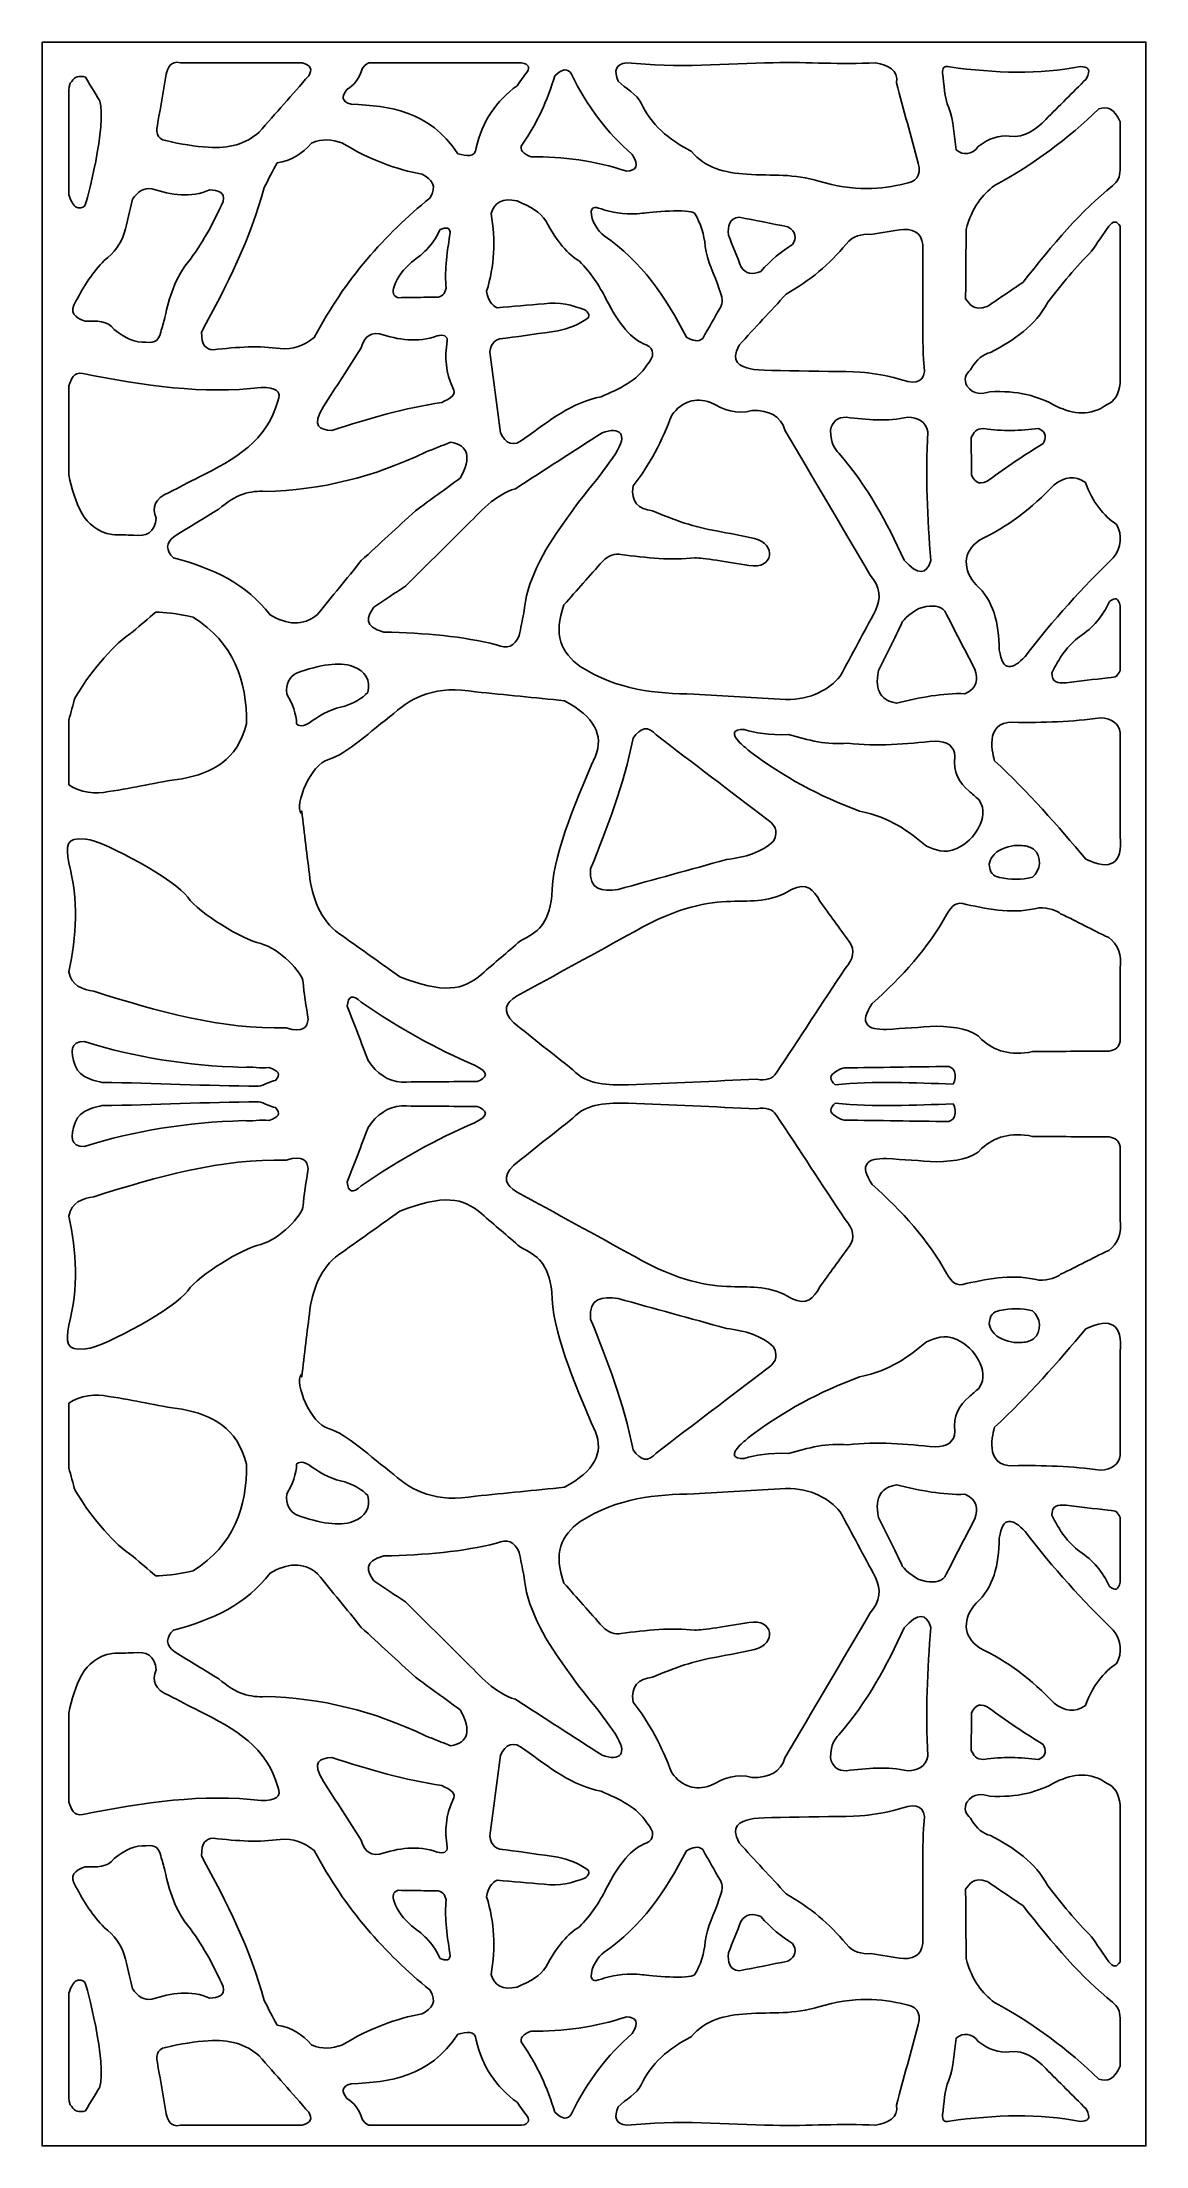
# Model space of a CAD drawing. Header units: centimetres. Extents: x 9.34 to 14.44, y -9 to 0.71.
import ezdxf

# ---------------------------------------------------------------- set-up
doc = ezdxf.new("R2010")
doc.units = ezdxf.units.CM
doc.header["$MEASUREMENT"] = 0
doc.layers.add('layer 1', color=7, linetype='Continuous')

msp = doc.modelspace()

# ---------------------------------------------------------------- linework, layer by layer
at = {"layer": 'layer 1', "color": 250}
for points, knots in [([(9.34149, 0.70728), (9.34149, 0.70728), (14.43532, 0.70728), (14.43532, 0.70728), (14.43532, 0.70728), (14.43532, 0.70728), (14.43532, -9.00021), (14.43532, -9.00021), (14.43532, -9.00021), (14.43532, -9.00021), (9.34149, -9.00021), (9.34149, -9.00021), (9.34149, -9.00021), (9.34149, -9.00021), (9.34149, 0.70728), (9.34149, 0.70728)], [0, 0, 0, 0, 0.2, 0.2, 0.2, 0.2, 0.4, 0.4, 0.4, 0.4, 0.6, 0.6, 0.6, 0.6, 1, 1, 1, 1]), ([(9.91447, 0.55943), (9.92357, 0.58929), (9.93004, 0.6216), (9.98075, 0.61218), (9.98075, 0.61218), (10.1677, 0.61218), (10.35464, 0.61218), (10.54159, 0.61218), (10.54159, 0.61218), (10.58068, 0.60054), (10.59088, 0.5804), (10.57218, 0.55177), (10.57218, 0.55177), (10.4957, 0.46494), (10.41922, 0.3781), (10.34274, 0.29127), (10.34274, 0.29127), (10.28156, 0.23764), (10.20337, 0.21466), (10.10821, 0.22232), (10.10821, 0.22232), (10.04787, 0.22574), (9.98244, 0.23596), (9.91191, 0.25297), (9.91191, 0.25297), (9.86592, 0.25971), (9.86766, 0.29635), (9.87623, 0.33724), (9.87623, 0.33724), (9.88897, 0.41131), (9.90172, 0.48538), (9.91447, 0.55943)], [0, 0, 0, 0, 0.1111111, 0.1111111, 0.1111111, 0.1111111, 0.2222222, 0.2222222, 0.2222222, 0.2222222, 0.3333333, 0.3333333, 0.3333333, 0.3333333, 0.4444444, 0.4444444, 0.4444444, 0.4444444, 0.5555556, 0.5555556, 0.5555556, 0.5555556, 0.6666667, 0.6666667, 0.6666667, 0.6666667, 0.7777778, 0.7777778, 0.7777778, 0.7777778, 1, 1, 1, 1]), ([(10.8577, 0.61218), (10.84679, 0.61288), (10.83464, 0.60438), (10.81946, 0.58753), (10.81946, 0.58753), (10.80587, 0.53986), (10.78208, 0.50666), (10.74808, 0.48792), (10.74808, 0.48792), (10.72365, 0.45685), (10.72153, 0.43216), (10.76847, 0.42152), (10.76847, 0.42152), (10.94797, 0.41121), (11.12554, 0.39261), (11.26049, 0.19167), (11.26049, 0.19167), (11.29936, 0.18257), (11.3404, 0.1698), (11.34462, 0.21976), (11.34462, 0.21976), (11.3735, 0.34065), (11.43637, 0.43599), (11.53326, 0.5058), (11.53326, 0.5058), (11.5494, 0.52793), (11.56554, 0.55007), (11.58169, 0.57221), (11.58169, 0.57221), (11.58897, 0.58939), (11.5907, 0.6053), (11.55365, 0.61218), (11.55365, 0.61218), (11.32167, 0.61218), (11.08968, 0.61218), (10.8577, 0.61218)], [0, 0, 0, 0, 0.1, 0.1, 0.1, 0.1, 0.2, 0.2, 0.2, 0.2, 0.3, 0.3, 0.3, 0.3, 0.4, 0.4, 0.4, 0.4, 0.5, 0.5, 0.5, 0.5, 0.6, 0.6, 0.6, 0.6, 0.7, 0.7, 0.7, 0.7, 0.8, 0.8, 0.8, 0.8, 1, 1, 1, 1]), ([(11.7082, 0.55177), (11.74219, 0.58496), (11.76768, 0.58752), (11.78468, 0.55943), (11.78468, 0.55943), (11.85637, 0.40927), (11.95133, 0.28823), (12.06383, 0.18911), (12.06383, 0.18911), (12.09972, 0.13442), (12.08187, 0.11485), (12.03961, 0.11122), (12.03961, 0.11122), (11.89085, 0.15971), (11.74394, 0.18025), (11.59858, 0.17762), (11.59858, 0.17762), (11.5658, 0.19208), (11.53941, 0.20826), (11.5578, 0.23636), (11.5578, 0.23636), (11.62761, 0.33363), (11.67243, 0.4409), (11.7082, 0.55177)], [0, 0, 0, 0, 0.1428571, 0.1428571, 0.1428571, 0.1428571, 0.2857143, 0.2857143, 0.2857143, 0.2857143, 0.4285714, 0.4285714, 0.4285714, 0.4285714, 0.5714286, 0.5714286, 0.5714286, 0.5714286, 0.7142857, 0.7142857, 0.7142857, 0.7142857, 1, 1, 1, 1]), ([(12.04057, 0.61218), (12.26832, 0.58681), (12.50341, 0.6069), (12.71586, 0.61218), (12.71586, 0.61218), (12.8811, 0.6163), (13.0256, 0.60185), (13.18774, 0.61218), (13.18774, 0.61218), (13.24562, 0.59893), (13.29497, 0.57969), (13.28462, 0.51857), (13.28462, 0.51857), (13.31776, 0.39513), (13.3509, 0.27169), (13.38404, 0.14825), (13.38404, 0.14825), (13.40103, 0.0861), (13.37128, 0.06142), (13.3203, 0.05375), (13.3203, 0.05375), (13.22221, 0.02842), (13.08457, 0.01634), (12.92528, 0.06594), (12.92528, 0.06594), (12.8131, 0.10087), (12.71106, 0.09017), (12.59376, 0.09717), (12.59376, 0.09717), (12.4922, 0.10438), (12.39954, 0.12651), (12.33883, 0.20189), (12.33883, 0.20189), (12.23246, 0.25705), (12.15093, 0.32884), (12.10573, 0.42489), (12.10573, 0.42489), (12.08493, 0.4691), (12.0351, 0.49246), (11.99978, 0.52624), (11.99978, 0.52624), (11.98066, 0.57278), (11.98491, 0.60655), (12.04057, 0.61218)], [0, 0, 0, 0, 0.0833333, 0.0833333, 0.0833333, 0.0833333, 0.1666667, 0.1666667, 0.1666667, 0.1666667, 0.25, 0.25, 0.25, 0.25, 0.3333333, 0.3333333, 0.3333333, 0.3333333, 0.4166667, 0.4166667, 0.4166667, 0.4166667, 0.5, 0.5, 0.5, 0.5, 0.5833333, 0.5833333, 0.5833333, 0.5833333, 0.6666667, 0.6666667, 0.6666667, 0.6666667, 0.75, 0.75, 0.75, 0.75, 0.8333333, 0.8333333, 0.8333333, 0.8333333, 1, 1, 1, 1]), ([(13.49621, 0.56454), (13.49702, 0.58544), (13.50123, 0.60249), (13.52935, 0.59264), (13.52935, 0.59264), (13.7395, 0.56421), (13.94375, 0.5555), (14.13352, 0.59519), (14.13352, 0.59519), (14.16377, 0.59228), (14.18676, 0.5838), (14.15902, 0.53645), (14.15902, 0.53645), (14.09698, 0.47431), (14.03495, 0.41216), (13.97292, 0.35001), (13.97292, 0.35001), (13.92834, 0.30397), (13.87993, 0.26477), (13.80467, 0.2734), (13.80467, 0.2734), (13.75876, 0.27936), (13.71118, 0.26318), (13.6619, 0.22487), (13.6619, 0.22487), (13.6296, 0.18741), (13.59561, 0.18231), (13.55993, 0.20954), (13.55993, 0.20954), (13.54832, 0.27425), (13.5513, 0.34339), (13.52508, 0.40369), (13.52508, 0.40369), (13.50399, 0.45219), (13.50583, 0.51093), (13.49621, 0.56454)], [0, 0, 0, 0, 0.1, 0.1, 0.1, 0.1, 0.2, 0.2, 0.2, 0.2, 0.3, 0.3, 0.3, 0.3, 0.4, 0.4, 0.4, 0.4, 0.5, 0.5, 0.5, 0.5, 0.6, 0.6, 0.6, 0.6, 0.7, 0.7, 0.7, 0.7, 0.8, 0.8, 0.8, 0.8, 1, 1, 1, 1]), ([(9.47887, 0.52496), (9.46464, 0.52496), (9.46464, 0.47772), (9.46464, 0.47772), (9.46464, 0.47772), (9.46464, 0.31938), (9.46464, 0.16103), (9.46464, 0.00268), (9.46464, 0.00268), (9.47313, -0.01958), (9.48177, -0.04153), (9.49543, -0.05351), (9.49543, -0.05351), (9.51455, -0.05989), (9.52856, -0.05861), (9.5375, -0.04968), (9.5375, -0.04968), (9.54747, -0.03974), (9.64125, 0.33016), (9.6076, 0.4343), (9.6076, 0.4343), (9.60459, 0.44363), (9.56341, 0.50836), (9.54132, 0.54539), (9.54132, 0.54539), (9.512, 0.55389), (9.49118, 0.54708), (9.47887, 0.52496)], [0, 0, 0, 0, 0.125, 0.125, 0.125, 0.125, 0.25, 0.25, 0.25, 0.25, 0.375, 0.375, 0.375, 0.375, 0.5, 0.5, 0.5, 0.5, 0.625, 0.625, 0.625, 0.625, 0.75, 0.75, 0.75, 0.75, 1, 1, 1, 1]), ([(14.21765, 0.39854), (14.25642, 0.41174), (14.29094, 0.40152), (14.31613, 0.3398), (14.31613, 0.3398), (14.31613, 0.26573), (14.31613, 0.19167), (14.31613, 0.1176), (14.31613, 0.1176), (14.31652, 0.08461), (14.30398, 0.06292), (14.28138, 0.04354), (14.28138, 0.04354), (14.13948, -0.06611), (14.00351, -0.22963), (13.8684, -0.40085), (13.8684, -0.40085), (13.81316, -0.43831), (13.75793, -0.47576), (13.7027, -0.51322), (13.7027, -0.51322), (13.63661, -0.53432), (13.62353, -0.5023), (13.60328, -0.47746), (13.60328, -0.47746), (13.60413, -0.37105), (13.60498, -0.26463), (13.60582, -0.15822), (13.60582, -0.15822), (13.63211, -0.05165), (13.68228, 0.00108), (13.73584, 0.0461), (13.73584, 0.0461), (13.91811, 0.14188), (14.07618, 0.26192), (14.21765, 0.39854)], [0, 0, 0, 0, 0.1, 0.1, 0.1, 0.1, 0.2, 0.2, 0.2, 0.2, 0.3, 0.3, 0.3, 0.3, 0.4, 0.4, 0.4, 0.4, 0.5, 0.5, 0.5, 0.5, 0.6, 0.6, 0.6, 0.6, 0.7, 0.7, 0.7, 0.7, 0.8, 0.8, 0.8, 0.8, 1, 1, 1, 1]), ([(10.42687, 0.1508), (10.49039, 0.15888), (10.54179, 0.19123), (10.58493, 0.24019), (10.58493, 0.24019), (10.63379, 0.26453), (10.67968, 0.25598), (10.72514, 0.24275), (10.72514, 0.24275), (10.85598, 0.16162), (10.97749, 0.12035), (11.09478, 0.09717), (11.09478, 0.09717), (11.13984, 0.07442), (11.16704, 0.04422), (11.13047, -0.01265), (11.13047, -0.01265), (10.92411, -0.18167), (10.73943, -0.38501), (10.59767, -0.65624), (10.59767, -0.65624), (10.55093, -0.69115), (10.49995, -0.71328), (10.43962, -0.70732), (10.43962, -0.70732), (10.34861, -0.69326), (10.24259, -0.69922), (10.13115, -0.71243), (10.13115, -0.71243), (10.09845, -0.71199), (10.07636, -0.69241), (10.07762, -0.6307), (10.07762, -0.6307), (10.19372, -0.41604), (10.30427, -0.19928), (10.36569, 0.03588), (10.36569, 0.03588), (10.38609, 0.07419), (10.40648, 0.1125), (10.42687, 0.1508)], [0, 0, 0, 0, 0.0909091, 0.0909091, 0.0909091, 0.0909091, 0.1818182, 0.1818182, 0.1818182, 0.1818182, 0.2727273, 0.2727273, 0.2727273, 0.2727273, 0.3636364, 0.3636364, 0.3636364, 0.3636364, 0.4545455, 0.4545455, 0.4545455, 0.4545455, 0.5454545, 0.5454545, 0.5454545, 0.5454545, 0.6363636, 0.6363636, 0.6363636, 0.6363636, 0.7272727, 0.7272727, 0.7272727, 0.7272727, 0.8181818, 0.8181818, 0.8181818, 0.8181818, 1, 1, 1, 1]), ([(9.75897, -0.01776), (9.78392, 0.01629), (9.81207, 0.03757), (9.84724, 0.03077), (9.84724, 0.03077), (9.93815, 0.00136), (10.02832, -0.01314), (10.11586, 0.02567), (10.11586, 0.02567), (10.15044, 0.02081), (10.18784, 0.01854), (10.17736, -0.02797), (10.17736, -0.02797), (10.1354, -0.11692), (10.09156, -0.20589), (10.02569, -0.29486), (10.02569, -0.29486), (9.95372, -0.37986), (9.92905, -0.47116), (9.90842, -0.56302), (9.90842, -0.56302), (9.90204, -0.58558), (9.89567, -0.60814), (9.8893, -0.6307), (9.8893, -0.6307), (9.8827, -0.66391), (9.86444, -0.68432), (9.82047, -0.67667), (9.82047, -0.67667), (9.77344, -0.68137), (9.72434, -0.65875), (9.67389, -0.61921), (9.67389, -0.61921), (9.64526, -0.5767), (9.59275, -0.57862), (9.54005, -0.5809), (9.54005, -0.5809), (9.49284, -0.5641), (9.46352, -0.53984), (9.49799, -0.48895), (9.49799, -0.48895), (9.53517, -0.41713), (9.57724, -0.35263), (9.628, -0.30124), (9.628, -0.30124), (9.67335, -0.26388), (9.70629, -0.22237), (9.72105, -0.17482), (9.72105, -0.17482), (9.73369, -0.12247), (9.74633, -0.07011), (9.75897, -0.01776)], [0, 0, 0, 0, 0.0714286, 0.0714286, 0.0714286, 0.0714286, 0.1428571, 0.1428571, 0.1428571, 0.1428571, 0.2142857, 0.2142857, 0.2142857, 0.2142857, 0.2857143, 0.2857143, 0.2857143, 0.2857143, 0.3571429, 0.3571429, 0.3571429, 0.3571429, 0.4285714, 0.4285714, 0.4285714, 0.4285714, 0.5, 0.5, 0.5, 0.5, 0.5714286, 0.5714286, 0.5714286, 0.5714286, 0.6428571, 0.6428571, 0.6428571, 0.6428571, 0.7142857, 0.7142857, 0.7142857, 0.7142857, 0.7857143, 0.7857143, 0.7857143, 0.7857143, 0.8571429, 0.8571429, 0.8571429, 0.8571429, 1, 1, 1, 1]), ([(11.41344, -0.08416), (11.42947, -0.03426), (11.46621, -0.01064), (11.53326, -0.02541), (11.53326, -0.02541), (11.59635, -0.05185), (11.64011, -0.07737), (11.66582, -0.11736), (11.66582, -0.11736), (11.71764, -0.21461), (11.76948, -0.27463), (11.82133, -0.3038), (11.82133, -0.3038), (11.8742, -0.35763), (11.9129, -0.41679), (11.94369, -0.47746), (11.94369, -0.47746), (12.00247, -0.59355), (12.06417, -0.66867), (12.12979, -0.68944), (12.12979, -0.68944), (12.16804, -0.71071), (12.16888, -0.74221), (12.13234, -0.78394), (12.13234, -0.78394), (12.08809, -0.85441), (12.00601, -0.89329), (11.92075, -0.92952), (11.92075, -0.92952), (11.78873, -0.95397), (11.67997, -1.04057), (11.56895, -1.12105), (11.56895, -1.12105), (11.51434, -1.16522), (11.48078, -1.14499), (11.45678, -1.09552), (11.45678, -1.09552), (11.44063, -0.97123), (11.42448, -0.84694), (11.40834, -0.72265), (11.40834, -0.72265), (11.41254, -0.6762), (11.44067, -0.65922), (11.48227, -0.65879), (11.48227, -0.65879), (11.56215, -0.64772), (11.64203, -0.63665), (11.72191, -0.62559), (11.72191, -0.62559), (11.77108, -0.61506), (11.81717, -0.59607), (11.85957, -0.56685), (11.85957, -0.56685), (11.86966, -0.55214), (11.86222, -0.5398), (11.84682, -0.52854), (11.84682, -0.52854), (11.78824, -0.50748), (11.72871, -0.48894), (11.65818, -0.50045), (11.65818, -0.50045), (11.58594, -0.5064), (11.51372, -0.51236), (11.44148, -0.51833), (11.44148, -0.51833), (11.41788, -0.50768), (11.39964, -0.4864), (11.39305, -0.44171), (11.39305, -0.44171), (11.42875, -0.32593), (11.43553, -0.20673), (11.41344, -0.08416)], [0, 0, 0, 0, 0.0526316, 0.0526316, 0.0526316, 0.0526316, 0.1052632, 0.1052632, 0.1052632, 0.1052632, 0.1578947, 0.1578947, 0.1578947, 0.1578947, 0.2105263, 0.2105263, 0.2105263, 0.2105263, 0.2631579, 0.2631579, 0.2631579, 0.2631579, 0.3157895, 0.3157895, 0.3157895, 0.3157895, 0.3684211, 0.3684211, 0.3684211, 0.3684211, 0.4210526, 0.4210526, 0.4210526, 0.4210526, 0.4736842, 0.4736842, 0.4736842, 0.4736842, 0.5263158, 0.5263158, 0.5263158, 0.5263158, 0.5789474, 0.5789474, 0.5789474, 0.5789474, 0.6315789, 0.6315789, 0.6315789, 0.6315789, 0.6842105, 0.6842105, 0.6842105, 0.6842105, 0.7368421, 0.7368421, 0.7368421, 0.7368421, 0.7894737, 0.7894737, 0.7894737, 0.7894737, 0.8421053, 0.8421053, 0.8421053, 0.8421053, 0.8947368, 0.8947368, 0.8947368, 0.8947368, 1, 1, 1, 1]), ([(11.87486, -0.07267), (11.88444, -0.05203), (11.88943, -0.04953), (11.93891, -0.06883), (11.93891, -0.06883), (11.98972, -0.08118), (12.04441, -0.09109), (12.11226, -0.08288), (12.11226, -0.08288), (12.14457, -0.07539), (12.33038, -0.06293), (12.35189, -0.0816), (12.35189, -0.0816), (12.38145, -0.12912), (12.39631, -0.18087), (12.40207, -0.23524), (12.40207, -0.23524), (12.40936, -0.30412), (12.4451, -0.36693), (12.46661, -0.43277), (12.46661, -0.43277), (12.4802, -0.46831), (12.4853, -0.49852), (12.47171, -0.51705), (12.47171, -0.51705), (12.44451, -0.56472), (12.41732, -0.61239), (12.39013, -0.66007), (12.39013, -0.66007), (12.37078, -0.67753), (12.34444, -0.67155), (12.31493, -0.65496), (12.31493, -0.65496), (12.2219, -0.46945), (12.10628, -0.30366), (11.93508, -0.18631), (11.93508, -0.18631), (11.90764, -0.16792), (11.87505, -0.11831), (11.87486, -0.07267)], [0, 0, 0, 0, 0.0909091, 0.0909091, 0.0909091, 0.0909091, 0.1818182, 0.1818182, 0.1818182, 0.1818182, 0.2727273, 0.2727273, 0.2727273, 0.2727273, 0.3636364, 0.3636364, 0.3636364, 0.3636364, 0.4545455, 0.4545455, 0.4545455, 0.4545455, 0.5454545, 0.5454545, 0.5454545, 0.5454545, 0.6363636, 0.6363636, 0.6363636, 0.6363636, 0.7272727, 0.7272727, 0.7272727, 0.7272727, 0.8181818, 0.8181818, 0.8181818, 0.8181818, 1, 1, 1, 1]), ([(11.17795, -0.15694), (11.20477, -0.1475), (11.22772, -0.14406), (11.22384, -0.18249), (11.22384, -0.18249), (11.20673, -0.27538), (11.19929, -0.35858), (11.20599, -0.42766), (11.20599, -0.42766), (11.20132, -0.45531), (11.18645, -0.46936), (11.16139, -0.4698), (11.16139, -0.4698), (11.12272, -0.47023), (11.08406, -0.47065), (11.04539, -0.47108), (11.04539, -0.47108), (11.025, -0.4715), (11.0046, -0.47193), (10.98421, -0.47236), (10.98421, -0.47236), (10.95915, -0.46446), (10.95744, -0.44488), (10.96636, -0.42), (10.96636, -0.42), (10.98034, -0.37398), (11.01222, -0.33994), (11.04666, -0.30762), (11.04666, -0.30762), (11.10637, -0.26697), (11.15227, -0.21801), (11.17795, -0.15694)], [0, 0, 0, 0, 0.1111111, 0.1111111, 0.1111111, 0.1111111, 0.2222222, 0.2222222, 0.2222222, 0.2222222, 0.3333333, 0.3333333, 0.3333333, 0.3333333, 0.4444444, 0.4444444, 0.4444444, 0.4444444, 0.5555556, 0.5555556, 0.5555556, 0.5555556, 0.6666667, 0.6666667, 0.6666667, 0.6666667, 0.7777778, 0.7777778, 0.7777778, 0.7777778, 1, 1, 1, 1]), ([(12.50867, -0.18376), (12.50519, -0.14087), (12.51249, -0.10617), (12.55839, -0.10075), (12.55839, -0.10075), (12.63316, -0.11545), (12.70794, -0.13013), (12.78272, -0.14482), (12.78272, -0.14482), (12.8234, -0.1692), (12.82319, -0.19706), (12.80438, -0.22654), (12.80438, -0.22654), (12.75335, -0.25942), (12.7037, -0.29772), (12.6578, -0.35104), (12.6578, -0.35104), (12.61988, -0.36758), (12.58887, -0.36406), (12.56794, -0.33126), (12.56794, -0.33126), (12.54818, -0.28208), (12.52843, -0.23292), (12.50867, -0.18376)], [0, 0, 0, 0, 0.1428571, 0.1428571, 0.1428571, 0.1428571, 0.2857143, 0.2857143, 0.2857143, 0.2857143, 0.4285714, 0.4285714, 0.4285714, 0.4285714, 0.5714286, 0.5714286, 0.5714286, 0.5714286, 0.7142857, 0.7142857, 0.7142857, 0.7142857, 1, 1, 1, 1]), ([(12.55839, -0.69072), (12.51541, -0.77245), (12.56221, -0.78756), (12.61192, -0.80054), (12.61192, -0.80054), (12.66163, -0.81352), (13.09761, -0.80886), (13.15236, -0.81842), (13.15236, -0.81842), (13.2071, -0.82797), (13.25302, -0.8321), (13.31424, -0.85289), (13.31424, -0.85289), (13.37547, -0.87369), (13.42197, -0.85756), (13.41158, -0.79039), (13.41158, -0.79039), (13.40119, -0.72323), (13.40855, -0.4349), (13.40601, -0.2476), (13.40601, -0.2476), (13.40855, -0.18674), (13.37882, -0.15653), (13.31679, -0.15694), (13.31679, -0.15694), (13.26622, -0.16461), (13.21566, -0.17228), (13.1651, -0.17993), (13.1651, -0.17993), (13.12315, -0.17821), (13.08341, -0.18545), (13.05166, -0.22462), (13.05166, -0.22462), (12.97646, -0.317), (12.88425, -0.39404), (12.77507, -0.45576), (12.77507, -0.45576), (12.70284, -0.53409), (12.63061, -0.6124), (12.55839, -0.69072)], [0, 0, 0, 0, 0.0909091, 0.0909091, 0.0909091, 0.0909091, 0.1818182, 0.1818182, 0.1818182, 0.1818182, 0.2727273, 0.2727273, 0.2727273, 0.2727273, 0.3636364, 0.3636364, 0.3636364, 0.3636364, 0.4545455, 0.4545455, 0.4545455, 0.4545455, 0.5454545, 0.5454545, 0.5454545, 0.5454545, 0.6363636, 0.6363636, 0.6363636, 0.6363636, 0.7272727, 0.7272727, 0.7272727, 0.7272727, 0.8181818, 0.8181818, 0.8181818, 0.8181818, 1, 1, 1, 1]), ([(13.62622, -0.80437), (13.65477, -0.75169), (13.686, -0.7336), (13.71799, -0.7252), (13.71799, -0.7252), (13.82681, -0.66726), (13.92625, -0.60109), (13.98057, -0.49535), (13.98057, -0.49535), (14.04625, -0.41065), (14.11316, -0.32892), (14.18451, -0.25783), (14.18451, -0.25783), (14.21085, -0.21952), (14.2372, -0.18121), (14.26354, -0.1429), (14.26354, -0.1429), (14.28445, -0.11651), (14.30198, -0.11651), (14.31613, -0.1429), (14.31613, -0.1429), (14.31613, -0.38467), (14.31613, -0.62644), (14.31613, -0.86821), (14.31613, -0.86821), (14.3104, -0.91651), (14.29221, -0.95099), (14.25589, -0.96527), (14.25589, -0.96527), (14.17962, -1.01954), (14.10101, -1.0106), (14.02135, -0.97293), (14.02135, -0.97293), (13.93939, -0.9261), (13.84154, -0.89885), (13.71544, -0.90653), (13.71544, -0.90653), (13.67856, -0.91609), (13.64179, -0.92389), (13.60837, -0.87843), (13.60837, -0.87843), (13.59563, -0.85033), (13.60158, -0.82563), (13.62622, -0.80437)], [0, 0, 0, 0, 0.0833333, 0.0833333, 0.0833333, 0.0833333, 0.1666667, 0.1666667, 0.1666667, 0.1666667, 0.25, 0.25, 0.25, 0.25, 0.3333333, 0.3333333, 0.3333333, 0.3333333, 0.4166667, 0.4166667, 0.4166667, 0.4166667, 0.5, 0.5, 0.5, 0.5, 0.5833333, 0.5833333, 0.5833333, 0.5833333, 0.6666667, 0.6666667, 0.6666667, 0.6666667, 0.75, 0.75, 0.75, 0.75, 0.8333333, 0.8333333, 0.8333333, 0.8333333, 1, 1, 1, 1]), ([(10.64006, -0.9742), (10.69826, -0.88397), (10.75648, -0.79373), (10.81469, -0.70349), (10.81469, -0.70349), (10.82609, -0.66513), (10.84303, -0.63233), (10.89881, -0.63836), (10.89881, -0.63836), (10.9858, -0.66671), (11.07352, -0.68163), (11.16393, -0.64858), (11.16393, -0.64858), (11.19665, -0.64092), (11.21236, -0.6486), (11.21109, -0.67157), (11.21109, -0.67157), (11.19818, -0.74724), (11.20529, -0.81981), (11.23659, -0.88865), (11.23659, -0.88865), (11.25797, -0.91933), (11.22562, -0.93806), (11.1856, -0.95505), (11.1856, -0.95505), (11.01836, -0.98145), (10.8489, -1.02822), (10.67829, -1.0853), (10.67829, -1.0853), (10.62331, -1.0816), (10.58241, -1.06678), (10.64006, -0.9742)], [0, 0, 0, 0, 0.1111111, 0.1111111, 0.1111111, 0.1111111, 0.2222222, 0.2222222, 0.2222222, 0.2222222, 0.3333333, 0.3333333, 0.3333333, 0.3333333, 0.4444444, 0.4444444, 0.4444444, 0.4444444, 0.5555556, 0.5555556, 0.5555556, 0.5555556, 0.6666667, 0.6666667, 0.6666667, 0.6666667, 0.7777778, 0.7777778, 0.7777778, 0.7777778, 1, 1, 1, 1]), ([(9.46464, -0.87843), (9.47734, -0.84877), (9.48508, -0.81304), (9.52952, -0.82224), (9.52952, -0.82224), (9.80932, -0.87821), (10.08676, -0.91888), (10.35295, -0.88609), (10.35295, -0.88609), (10.41694, -0.88576), (10.45038, -0.90257), (10.42942, -0.94995), (10.42942, -0.94995), (10.38254, -1.12853), (10.23117, -1.22037), (10.06487, -1.29983), (10.06487, -1.29983), (10.01898, -1.32366), (9.97309, -1.3475), (9.92722, -1.37134), (9.92722, -1.37134), (9.86072, -1.39965), (9.84669, -1.44009), (9.86858, -1.48882), (9.86858, -1.48882), (9.86081, -1.55501), (9.82278, -1.5767), (9.76406, -1.56799), (9.76406, -1.56799), (9.73092, -1.56714), (9.69777, -1.56629), (9.66464, -1.56544), (9.66464, -1.56544), (9.52838, -1.54096), (9.49453, -1.4172), (9.46464, -1.28962), (9.46464, -1.28962), (9.46464, -1.15255), (9.46464, -1.01549), (9.46464, -0.87843)], [0, 0, 0, 0, 0.0909091, 0.0909091, 0.0909091, 0.0909091, 0.1818182, 0.1818182, 0.1818182, 0.1818182, 0.2727273, 0.2727273, 0.2727273, 0.2727273, 0.3636364, 0.3636364, 0.3636364, 0.3636364, 0.4545455, 0.4545455, 0.4545455, 0.4545455, 0.5454545, 0.5454545, 0.5454545, 0.5454545, 0.6363636, 0.6363636, 0.6363636, 0.6363636, 0.7272727, 0.7272727, 0.7272727, 0.7272727, 0.8181818, 0.8181818, 0.8181818, 0.8181818, 1, 1, 1, 1]), ([(12.06861, -1.34069), (12.05626, -1.4173), (12.09535, -1.4471), (12.15783, -1.45562), (12.15783, -1.45562), (12.2564, -1.49734), (12.35497, -1.53309), (12.45355, -1.54756), (12.45355, -1.54756), (12.51217, -1.55948), (12.57081, -1.5714), (12.62945, -1.58332), (12.62945, -1.58332), (12.73258, -1.60795), (12.71898, -1.72809), (12.60341, -1.70767), (12.60341, -1.70767), (12.50457, -1.6902), (12.38606, -1.67301), (12.35413, -1.67271), (12.35413, -1.67271), (12.24663, -1.68467), (12.13021, -1.67273), (12.01253, -1.65739), (12.01253, -1.65739), (11.98449, -1.64845), (11.95645, -1.6629), (11.9284, -1.68803), (11.9284, -1.68803), (11.86891, -1.75528), (11.80943, -1.82253), (11.74994, -1.88979), (11.74994, -1.88979), (11.69809, -2.02643), (11.73974, -2.11155), (11.82387, -2.17328), (11.82387, -2.17328), (11.99894, -2.28421), (12.17397, -2.29942), (12.34903, -2.30097), (12.34903, -2.30097), (12.49009, -2.30949), (12.63114, -2.318), (12.77221, -2.32651), (12.77221, -2.32651), (12.89457, -2.32523), (12.9702, -2.28181), (13.02459, -2.21925), (13.02459, -2.21925), (13.07897, -2.11794), (13.13336, -2.01663), (13.18774, -1.91533), (13.18774, -1.91533), (13.21195, -1.86084), (13.21279, -1.80634), (13.16224, -1.75188), (13.16224, -1.75188), (13.03138, -1.52883), (12.90051, -1.3058), (12.76965, -1.08275), (12.76965, -1.08275), (12.74926, -1.0189), (12.69827, -0.98912), (12.61671, -0.99336), (12.61671, -0.99336), (12.54869, -1.0148), (12.48666, -0.98835), (12.42551, -0.95505), (12.42551, -0.95505), (12.35582, -0.93037), (12.29634, -0.94996), (12.24706, -1.01379), (12.24706, -1.01379), (12.20298, -1.13203), (12.14667, -1.24293), (12.06861, -1.34069)], [0, 0, 0, 0, 0.05, 0.05, 0.05, 0.05, 0.1, 0.1, 0.1, 0.1, 0.15, 0.15, 0.15, 0.15, 0.2, 0.2, 0.2, 0.2, 0.25, 0.25, 0.25, 0.25, 0.3, 0.3, 0.3, 0.3, 0.35, 0.35, 0.35, 0.35, 0.4, 0.4, 0.4, 0.4, 0.45, 0.45, 0.45, 0.45, 0.5, 0.5, 0.5, 0.5, 0.55, 0.55, 0.55, 0.55, 0.6, 0.6, 0.6, 0.6, 0.65, 0.65, 0.65, 0.65, 0.7, 0.7, 0.7, 0.7, 0.75, 0.75, 0.75, 0.75, 0.8, 0.8, 0.8, 0.8, 0.85, 0.85, 0.85, 0.85, 0.9, 0.9, 0.9, 0.9, 1, 1, 1, 1]), ([(11.52561, -1.35347), (11.65903, -1.26748), (11.79244, -1.1815), (11.92585, -1.09552), (11.92585, -1.09552), (12.00741, -1.06658), (12.04819, -1.09894), (11.98703, -1.19257), (11.98703, -1.19257), (11.91905, -1.29728), (11.82048, -1.40198), (11.7525, -1.5067), (11.7525, -1.5067), (11.65094, -1.64418), (11.577, -1.78378), (11.56385, -1.92811), (11.56385, -1.92811), (11.55705, -1.96215), (11.55025, -1.9962), (11.54345, -2.03026), (11.54345, -2.03026), (11.52222, -2.08219), (11.48739, -2.09665), (11.43894, -2.07367), (11.43894, -2.07367), (11.28472, -2.03492), (11.10711, -2.01959), (10.91888, -2.01494), (10.91888, -2.01494), (10.82256, -1.98942), (10.83968, -1.946), (10.873, -1.90001), (10.873, -1.90001), (10.92144, -1.86765), (10.96987, -1.8353), (11.01831, -1.80296), (11.01831, -1.80296), (11.10924, -1.71271), (11.20016, -1.62248), (11.29108, -1.53224), (11.29108, -1.53224), (11.36381, -1.46175), (11.43115, -1.38036), (11.52561, -1.35347)], [0, 0, 0, 0, 0.0833333, 0.0833333, 0.0833333, 0.0833333, 0.1666667, 0.1666667, 0.1666667, 0.1666667, 0.25, 0.25, 0.25, 0.25, 0.3333333, 0.3333333, 0.3333333, 0.3333333, 0.4166667, 0.4166667, 0.4166667, 0.4166667, 0.5, 0.5, 0.5, 0.5, 0.5833333, 0.5833333, 0.5833333, 0.5833333, 0.6666667, 0.6666667, 0.6666667, 0.6666667, 0.75, 0.75, 0.75, 0.75, 0.8333333, 0.8333333, 0.8333333, 0.8333333, 1, 1, 1, 1]), ([(12.97902, -1.08402), (12.98835, -1.04189), (13.013, -1.02188), (13.05294, -1.024), (13.05294, -1.024), (13.14769, -1.03539), (13.24244, -1.04573), (13.33718, -1.02273), (13.33718, -1.02273), (13.38159, -1.02631), (13.41856, -1.04036), (13.42896, -1.09169), (13.42896, -1.09169), (13.41895, -1.29468), (13.42576, -1.49139), (13.44298, -1.6842), (13.44298, -1.6842), (13.42246, -1.74921), (13.38401, -1.75751), (13.31933, -1.68292), (13.31933, -1.68292), (13.2416, -1.51014), (13.15067, -1.34232), (13.01852, -1.19001), (13.01852, -1.19001), (12.99758, -1.16532), (12.9826, -1.15191), (12.97902, -1.08402)], [0, 0, 0, 0, 0.125, 0.125, 0.125, 0.125, 0.25, 0.25, 0.25, 0.25, 0.375, 0.375, 0.375, 0.375, 0.5, 0.5, 0.5, 0.5, 0.625, 0.625, 0.625, 0.625, 0.75, 0.75, 0.75, 0.75, 1, 1, 1, 1]), ([(9.94761, -1.67271), (9.91445, -1.63866), (9.9068, -1.60461), (9.95526, -1.57055), (9.95526, -1.57055), (10.02239, -1.52969), (10.08952, -1.48882), (10.15665, -1.44796), (10.15665, -1.44796), (10.23567, -1.37858), (10.30534, -1.3607), (10.37079, -1.36623), (10.37079, -1.36623), (10.62741, -1.36029), (10.87383, -1.29985), (11.11008, -1.1849), (11.11008, -1.1849), (11.14917, -1.16958), (11.18826, -1.15426), (11.22735, -1.13893), (11.22735, -1.13893), (11.30978, -1.15341), (11.32421, -1.20875), (11.27068, -1.30494), (11.27068, -1.30494), (11.20184, -1.35517), (11.13302, -1.4054), (11.06419, -1.45562), (11.06419, -1.45562), (10.98091, -1.53224), (10.89764, -1.60886), (10.81436, -1.68547), (10.81436, -1.68547), (10.74723, -1.76804), (10.6801, -1.85062), (10.61297, -1.93321), (10.61297, -1.93321), (10.54371, -1.99153), (10.46978, -1.9796), (10.39373, -1.93576), (10.39373, -1.93576), (10.28709, -1.79442), (10.12903, -1.71866), (9.94761, -1.67271)], [0, 0, 0, 0, 0.0833333, 0.0833333, 0.0833333, 0.0833333, 0.1666667, 0.1666667, 0.1666667, 0.1666667, 0.25, 0.25, 0.25, 0.25, 0.3333333, 0.3333333, 0.3333333, 0.3333333, 0.4166667, 0.4166667, 0.4166667, 0.4166667, 0.5, 0.5, 0.5, 0.5, 0.5833333, 0.5833333, 0.5833333, 0.5833333, 0.6666667, 0.6666667, 0.6666667, 0.6666667, 0.75, 0.75, 0.75, 0.75, 0.8333333, 0.8333333, 0.8333333, 0.8333333, 1, 1, 1, 1]), ([(13.62908, -1.11723), (13.63977, -1.09535), (13.65127, -1.07422), (13.68771, -1.07637), (13.68771, -1.07637), (13.77183, -1.08862), (13.85594, -1.08671), (13.94008, -1.07509), (13.94008, -1.07509), (13.97921, -1.09548), (13.97579, -1.11982), (13.96048, -1.14532), (13.96048, -1.14532), (13.87355, -1.19865), (13.7903, -1.25416), (13.71192, -1.3126), (13.71192, -1.3126), (13.67624, -1.3377), (13.64904, -1.33045), (13.63035, -1.29089), (13.63035, -1.29089), (13.62993, -1.233), (13.6295, -1.17512), (13.62908, -1.11723)], [0, 0, 0, 0, 0.1428571, 0.1428571, 0.1428571, 0.1428571, 0.2857143, 0.2857143, 0.2857143, 0.2857143, 0.4285714, 0.4285714, 0.4285714, 0.4285714, 0.5714286, 0.5714286, 0.5714286, 0.5714286, 0.7142857, 0.7142857, 0.7142857, 0.7142857, 1, 1, 1, 1]), ([(13.75878, -2.09666), (13.77385, -2.20074), (13.81931, -2.1901), (13.8786, -2.12731), (13.8786, -2.12731), (14.00797, -1.95661), (14.14435, -1.80935), (14.28393, -1.67271), (14.28393, -1.67271), (14.32624, -1.62164), (14.32411, -1.57056), (14.30177, -1.51947), (14.30177, -1.51947), (14.23851, -1.47788), (14.18912, -1.41466), (14.15647, -1.32537), (14.15647, -1.32537), (14.10802, -1.2908), (14.05958, -1.29868), (14.01116, -1.33559), (14.01116, -1.33559), (13.90961, -1.44382), (13.79573, -1.53043), (13.667, -1.59098), (13.667, -1.59098), (13.58637, -1.64462), (13.59103, -1.73011), (13.65171, -1.79785), (13.65171, -1.79785), (13.7314, -1.86681), (13.75731, -1.97323), (13.75878, -2.09666)], [0, 0, 0, 0, 0.1111111, 0.1111111, 0.1111111, 0.1111111, 0.2222222, 0.2222222, 0.2222222, 0.2222222, 0.3333333, 0.3333333, 0.3333333, 0.3333333, 0.4444444, 0.4444444, 0.4444444, 0.4444444, 0.5555556, 0.5555556, 0.5555556, 0.5555556, 0.6666667, 0.6666667, 0.6666667, 0.6666667, 0.7777778, 0.7777778, 0.7777778, 0.7777778, 1, 1, 1, 1]), ([(9.46464, -2.42101), (9.47437, -2.38611), (9.4841, -2.35121), (9.49384, -2.3163), (9.49384, -2.3163), (9.58305, -2.17415), (9.67227, -2.07285), (9.76151, -2.01238), (9.76151, -2.01238), (9.79635, -1.98259), (9.83119, -1.9528), (9.86603, -1.92299), (9.86603, -1.92299), (9.90597, -1.92322), (9.95864, -1.92877), (10.03939, -1.94598), (10.03939, -1.94598), (10.22506, -2.06559), (10.28879, -2.23755), (10.28411, -2.43889), (10.28411, -2.43889), (10.2421, -2.60818), (10.12566, -2.6656), (9.9884, -2.69173), (9.9884, -2.69173), (9.85923, -2.7079), (9.77723, -2.73429), (9.64807, -2.75046), (9.64807, -2.75046), (9.59014, -2.76446), (9.51599, -2.75641), (9.46464, -2.71982), (9.46464, -2.71982), (9.46464, -2.62022), (9.46464, -2.52061), (9.46464, -2.42101)], [0, 0, 0, 0, 0.1, 0.1, 0.1, 0.1, 0.2, 0.2, 0.2, 0.2, 0.3, 0.3, 0.3, 0.3, 0.4, 0.4, 0.4, 0.4, 0.5, 0.5, 0.5, 0.5, 0.6, 0.6, 0.6, 0.6, 0.7, 0.7, 0.7, 0.7, 0.8, 0.8, 0.8, 0.8, 1, 1, 1, 1]), ([(13.2008, -2.19244), (13.21226, -2.16945), (13.30532, -1.98429), (13.30914, -1.97279), (13.30914, -1.97279), (13.31296, -1.9613), (13.36034, -1.91213), (13.40474, -1.90128), (13.40474, -1.90128), (13.44913, -1.89044), (13.48609, -1.8913), (13.5067, -1.91788), (13.5067, -1.91788), (13.55302, -2.00727), (13.59933, -2.09666), (13.64564, -2.18605), (13.64564, -2.18605), (13.65963, -2.23192), (13.66072, -2.27427), (13.59975, -2.2997), (13.59975, -2.2997), (13.49865, -2.29494), (13.39157, -2.3171), (13.28365, -2.34312), (13.28365, -2.34312), (13.21882, -2.33162), (13.1806, -2.29247), (13.2008, -2.19244)], [0, 0, 0, 0, 0.125, 0.125, 0.125, 0.125, 0.25, 0.25, 0.25, 0.25, 0.375, 0.375, 0.375, 0.375, 0.5, 0.5, 0.5, 0.5, 0.625, 0.625, 0.625, 0.625, 0.75, 0.75, 0.75, 0.75, 1, 1, 1, 1]), ([(14.26766, -1.87447), (14.29316, -1.85125), (14.30932, -1.85786), (14.31613, -1.89426), (14.31613, -1.89426), (14.31613, -1.99386), (14.31613, -2.09347), (14.31613, -2.19307), (14.31613, -2.19307), (14.30113, -2.21754), (14.30388, -2.22414), (14.26002, -2.22627), (14.26002, -2.22627), (14.19565, -2.23371), (14.13128, -2.24117), (14.06691, -2.24862), (14.06691, -2.24862), (14.02718, -2.25435), (14.00021, -2.2452), (14.00126, -2.20328), (14.00126, -2.20328), (14.03399, -2.13537), (14.07415, -2.076), (14.13064, -2.03537), (14.13064, -2.03537), (14.19122, -1.99577), (14.23599, -1.94128), (14.26766, -1.87447)], [0, 0, 0, 0, 0.125, 0.125, 0.125, 0.125, 0.25, 0.25, 0.25, 0.25, 0.375, 0.375, 0.375, 0.375, 0.5, 0.5, 0.5, 0.5, 0.625, 0.625, 0.625, 0.625, 0.75, 0.75, 0.75, 0.75, 1, 1, 1, 1]), ([(10.47021, -2.30097), (10.46681, -2.2533), (10.4821, -2.22097), (10.51609, -2.20393), (10.51609, -2.20393), (10.62417, -2.16403), (10.71222, -2.1519), (10.77612, -2.17328), (10.77612, -2.17328), (10.83475, -2.19626), (10.8577, -2.23628), (10.84496, -2.29332), (10.84496, -2.29332), (10.81882, -2.32226), (10.78099, -2.34183), (10.73788, -2.35716), (10.73788, -2.35716), (10.68688, -2.36567), (10.63589, -2.39035), (10.58493, -2.42612), (10.58493, -2.42612), (10.55901, -2.44677), (10.5352, -2.45569), (10.51609, -2.43889), (10.51609, -2.43889), (10.51481, -2.39291), (10.49866, -2.34694), (10.47021, -2.30097)], [0, 0, 0, 0, 0.125, 0.125, 0.125, 0.125, 0.25, 0.25, 0.25, 0.25, 0.375, 0.375, 0.375, 0.375, 0.5, 0.5, 0.5, 0.5, 0.625, 0.625, 0.625, 0.625, 0.75, 0.75, 0.75, 0.75, 1, 1, 1, 1]), ([(10.53649, -2.85263), (10.5059, -2.81263), (10.57897, -2.62704), (10.66396, -2.60234), (10.66396, -2.60234), (10.74895, -2.57764), (10.856, -2.47379), (10.96477, -2.39036), (10.96477, -2.39036), (11.05183, -2.31285), (11.15971, -2.25921), (11.34206, -2.29076), (11.34206, -2.29076), (11.47887, -2.30439), (11.61569, -2.31801), (11.7525, -2.33162), (11.7525, -2.33162), (11.89121, -2.40624), (11.93328, -2.49201), (11.89525, -2.58702), (11.89525, -2.58702), (11.79274, -2.82367), (11.69341, -3.05838), (11.69386, -3.23316), (11.69386, -3.23316), (11.67718, -3.36572), (11.63074, -3.3988), (11.54855, -3.44003), (11.54855, -3.44003), (11.48907, -3.49111), (11.42959, -3.54219), (11.3701, -3.59327), (11.3701, -3.59327), (11.28474, -3.67038), (11.1921, -3.68228), (10.99281, -3.60604), (10.99281, -3.60604), (10.90443, -3.54304), (10.81606, -3.48004), (10.72769, -3.41704), (10.72769, -3.41704), (10.63547, -3.35915), (10.59468, -3.2638), (10.57728, -3.15144), (10.57728, -3.15144), (10.56467, -3.04788), (10.55206, -2.94433), (10.53946, -2.84077), (10.53946, -2.84077), (10.53946, -2.84077), (10.53649, -2.85263), (10.53649, -2.85263)], [0, 0, 0, 0, 0.0714286, 0.0714286, 0.0714286, 0.0714286, 0.1428571, 0.1428571, 0.1428571, 0.1428571, 0.2142857, 0.2142857, 0.2142857, 0.2142857, 0.2857143, 0.2857143, 0.2857143, 0.2857143, 0.3571429, 0.3571429, 0.3571429, 0.3571429, 0.4285714, 0.4285714, 0.4285714, 0.4285714, 0.5, 0.5, 0.5, 0.5, 0.5714286, 0.5714286, 0.5714286, 0.5714286, 0.6428571, 0.6428571, 0.6428571, 0.6428571, 0.7142857, 0.7142857, 0.7142857, 0.7142857, 0.7857143, 0.7857143, 0.7857143, 0.7857143, 0.8571429, 0.8571429, 0.8571429, 0.8571429, 1, 1, 1, 1]), ([(13.73614, -2.60872), (13.73359, -2.58829), (13.68103, -2.42861), (13.82155, -2.43123), (13.82155, -2.43123), (13.96207, -2.43385), (14.09738, -2.42863), (14.22433, -2.41079), (14.22433, -2.41079), (14.28201, -2.41346), (14.30943, -2.43836), (14.31613, -2.47847), (14.31613, -2.47847), (14.31613, -2.63808), (14.31613, -2.79771), (14.31613, -2.95733), (14.31613, -2.95733), (14.32801, -3.0829), (14.27531, -3.11821), (14.15805, -3.06332), (14.15805, -3.06332), (14.02806, -2.90778), (13.89336, -2.754), (13.73614, -2.60872)], [0, 0, 0, 0, 0.1428571, 0.1428571, 0.1428571, 0.1428571, 0.2857143, 0.2857143, 0.2857143, 0.2857143, 0.4285714, 0.4285714, 0.4285714, 0.4285714, 0.5714286, 0.5714286, 0.5714286, 0.5714286, 0.7142857, 0.7142857, 0.7142857, 0.7142857, 1, 1, 1, 1]), ([(12.06861, -2.50529), (12.10428, -2.45251), (12.13997, -2.4474), (12.17567, -2.48997), (12.17567, -2.48997), (12.34562, -2.61937), (12.51558, -2.74877), (12.68554, -2.87817), (12.68554, -2.87817), (12.71875, -2.90196), (12.7443, -2.92916), (12.71612, -2.98032), (12.71612, -2.98032), (12.663, -3.03139), (12.58652, -3.05438), (12.49944, -3.06461), (12.49944, -3.06461), (12.33288, -3.11058), (12.16633, -3.15655), (11.99978, -3.20252), (11.99978, -3.20252), (11.92659, -3.21204), (11.86363, -3.20787), (11.87232, -3.10802), (11.87232, -3.10802), (11.95054, -2.91737), (12.02454, -2.72326), (12.06861, -2.50529)], [0, 0, 0, 0, 0.125, 0.125, 0.125, 0.125, 0.25, 0.25, 0.25, 0.25, 0.375, 0.375, 0.375, 0.375, 0.5, 0.5, 0.5, 0.5, 0.625, 0.625, 0.625, 0.625, 0.75, 0.75, 0.75, 0.75, 1, 1, 1, 1]), ([(12.56093, -2.52572), (12.52184, -2.48316), (12.52864, -2.46273), (12.58132, -2.46443), (12.58132, -2.46443), (12.63437, -2.47978), (12.69254, -2.49259), (12.78654, -2.48741), (12.78654, -2.48741), (12.87627, -2.51364), (12.9661, -2.53862), (13.05932, -2.527), (13.05932, -2.527), (13.19588, -2.54492), (13.32895, -2.53124), (13.4621, -2.51806), (13.4621, -2.51806), (13.51817, -2.51955), (13.55216, -2.54039), (13.55388, -2.58957), (13.55388, -2.58957), (13.54495, -2.66193), (13.5734, -2.71088), (13.61888, -2.74919), (13.61888, -2.74919), (13.63374, -2.76196), (13.64861, -2.77472), (13.66349, -2.7875), (13.66349, -2.7875), (13.69718, -2.83518), (13.68311, -2.87688), (13.66222, -2.91776), (13.66222, -2.91776), (13.64097, -2.95988), (13.60783, -2.9918), (13.5628, -3.01353), (13.5628, -3.01353), (13.50336, -3.04059), (13.46435, -3.01863), (13.42258, -3.00331), (13.42258, -3.00331), (13.34311, -2.9357), (13.25856, -2.87103), (13.11412, -2.84113), (13.11412, -2.84113), (12.9258, -2.77226), (12.76073, -2.68011), (12.61319, -2.57042), (12.61319, -2.57042), (12.59577, -2.55551), (12.57835, -2.54061), (12.56093, -2.52572)], [0, 0, 0, 0, 0.0714286, 0.0714286, 0.0714286, 0.0714286, 0.1428571, 0.1428571, 0.1428571, 0.1428571, 0.2142857, 0.2142857, 0.2142857, 0.2142857, 0.2857143, 0.2857143, 0.2857143, 0.2857143, 0.3571429, 0.3571429, 0.3571429, 0.3571429, 0.4285714, 0.4285714, 0.4285714, 0.4285714, 0.5, 0.5, 0.5, 0.5, 0.5714286, 0.5714286, 0.5714286, 0.5714286, 0.6428571, 0.6428571, 0.6428571, 0.6428571, 0.7142857, 0.7142857, 0.7142857, 0.7142857, 0.7857143, 0.7857143, 0.7857143, 0.7857143, 0.8571429, 0.8571429, 0.8571429, 0.8571429, 1, 1, 1, 1]), ([(9.46464, -3.07993), (9.45444, -3.00332), (9.44646, -2.95862), (9.54227, -2.97011), (9.54227, -2.97011), (9.63809, -2.98159), (9.95991, -3.16263), (10.01389, -3.23827), (10.01389, -3.23827), (10.06787, -3.31391), (10.26479, -3.43316), (10.35039, -3.4528), (10.35039, -3.4528), (10.43599, -3.47245), (10.54543, -3.5888), (10.54669, -3.63158), (10.54669, -3.63158), (10.54796, -3.67436), (10.56198, -3.74565), (10.56963, -3.80269), (10.56963, -3.80269), (10.56379, -3.83851), (10.54857, -3.86667), (10.46766, -3.841), (10.46766, -3.841), (10.17193, -3.85066), (9.87622, -3.76555), (9.58052, -3.67244), (9.58052, -3.67244), (9.52653, -3.66315), (9.47765, -3.64703), (9.46464, -3.58305), (9.46464, -3.58305), (9.50034, -3.41831), (9.51053, -3.25145), (9.46464, -3.07993)], [0, 0, 0, 0, 0.1, 0.1, 0.1, 0.1, 0.2, 0.2, 0.2, 0.2, 0.3, 0.3, 0.3, 0.3, 0.4, 0.4, 0.4, 0.4, 0.5, 0.5, 0.5, 0.5, 0.6, 0.6, 0.6, 0.6, 0.7, 0.7, 0.7, 0.7, 0.8, 0.8, 0.8, 0.8, 1, 1, 1, 1]), ([(13.71256, -3.08567), (13.71805, -3.05543), (13.73547, -3.03863), (13.75463, -3.02375), (13.75463, -3.02375), (13.7971, -3.00152), (13.83258, -2.99683), (13.86488, -3.00011), (13.86488, -3.00011), (13.88573, -3.00158), (13.90403, -3.00688), (13.91723, -3.01729), (13.91723, -3.01729), (13.95726, -3.04882), (13.94966, -3.11689), (13.91141, -3.14633), (13.91141, -3.14633), (13.86105, -3.15808), (13.81068, -3.15903), (13.76036, -3.14696), (13.76036, -3.14696), (13.72997, -3.14355), (13.71403, -3.12311), (13.71256, -3.08567)], [0, 0, 0, 0, 0.1428571, 0.1428571, 0.1428571, 0.1428571, 0.2857143, 0.2857143, 0.2857143, 0.2857143, 0.4285714, 0.4285714, 0.4285714, 0.4285714, 0.5714286, 0.5714286, 0.5714286, 0.5714286, 0.7142857, 0.7142857, 0.7142857, 0.7142857, 1, 1, 1, 1]), ([(11.51797, -3.81802), (11.46292, -3.76185), (11.48033, -3.72439), (11.5307, -3.69543), (11.5307, -3.69543), (11.71255, -3.59583), (11.8944, -3.49622), (12.07625, -3.39661), (12.07625, -3.39661), (12.48993, -3.16148), (12.60247, -3.32569), (12.80025, -3.20252), (12.80025, -3.20252), (12.86782, -3.16979), (12.90351, -3.20365), (12.93027, -3.25615), (12.93027, -3.25615), (12.9753, -3.3183), (13.02034, -3.38045), (13.06538, -3.44259), (13.06538, -3.44259), (13.09554, -3.4825), (13.08533, -3.52444), (13.04753, -3.56773), (13.04753, -3.56773), (12.94131, -3.72863), (12.83509, -3.88952), (12.72887, -4.05042), (12.72887, -4.05042), (12.71103, -4.07681), (12.68128, -4.08616), (12.63965, -4.07852), (12.63965, -4.07852), (12.4425, -4.08703), (12.24535, -4.09554), (12.04821, -4.10406), (12.04821, -4.10406), (11.95334, -4.10486), (11.858, -4.1068), (11.79074, -4.0351), (11.79074, -4.0351), (11.69981, -3.96274), (11.60889, -3.89038), (11.51797, -3.81802)], [0, 0, 0, 0, 0.0833333, 0.0833333, 0.0833333, 0.0833333, 0.1666667, 0.1666667, 0.1666667, 0.1666667, 0.25, 0.25, 0.25, 0.25, 0.3333333, 0.3333333, 0.3333333, 0.3333333, 0.4166667, 0.4166667, 0.4166667, 0.4166667, 0.5, 0.5, 0.5, 0.5, 0.5833333, 0.5833333, 0.5833333, 0.5833333, 0.6666667, 0.6666667, 0.6666667, 0.6666667, 0.75, 0.75, 0.75, 0.75, 0.8333333, 0.8333333, 0.8333333, 0.8333333, 1, 1, 1, 1]), ([(13.23873, -3.84866), (13.1497, -3.85037), (13.1085, -3.8223), (13.17245, -3.72863), (13.17245, -3.72863), (13.31026, -3.60701), (13.42975, -3.47314), (13.5166, -3.31745), (13.5166, -3.31745), (13.53665, -3.27998), (13.5619, -3.25443), (13.60582, -3.27148), (13.60582, -3.27148), (13.71798, -3.2963), (13.83014, -3.31683), (13.94233, -3.2868), (13.94233, -3.2868), (13.98652, -3.28596), (14.02417, -3.30006), (14.04175, -3.31489), (14.04175, -3.31489), (14.12163, -3.3515), (14.18366, -3.38811), (14.26354, -3.42471), (14.26354, -3.42471), (14.30602, -3.4523), (14.32417, -3.50598), (14.31613, -3.56773), (14.31613, -3.56773), (14.31613, -3.6801), (14.31613, -3.79248), (14.31613, -3.90484), (14.31613, -3.90484), (14.31199, -3.92937), (14.29569, -3.94415), (14.26608, -3.94827), (14.26608, -3.94827), (14.14797, -3.94912), (14.02985, -3.94996), (13.91174, -3.95082), (13.91174, -3.95082), (13.81186, -3.97189), (13.73624, -3.94847), (13.6772, -3.89463), (13.6772, -3.89463), (13.63819, -3.84564), (13.55504, -3.83776), (13.46816, -3.83334), (13.46816, -3.83334), (13.39168, -3.83845), (13.3152, -3.84356), (13.23873, -3.84866)], [0, 0, 0, 0, 0.0714286, 0.0714286, 0.0714286, 0.0714286, 0.1428571, 0.1428571, 0.1428571, 0.1428571, 0.2142857, 0.2142857, 0.2142857, 0.2142857, 0.2857143, 0.2857143, 0.2857143, 0.2857143, 0.3571429, 0.3571429, 0.3571429, 0.3571429, 0.4285714, 0.4285714, 0.4285714, 0.4285714, 0.5, 0.5, 0.5, 0.5, 0.5714286, 0.5714286, 0.5714286, 0.5714286, 0.6428571, 0.6428571, 0.6428571, 0.6428571, 0.7142857, 0.7142857, 0.7142857, 0.7142857, 0.7857143, 0.7857143, 0.7857143, 0.7857143, 0.8571429, 0.8571429, 0.8571429, 0.8571429, 1, 1, 1, 1]), ([(10.74968, -3.7414), (10.75392, -3.69245), (10.77515, -3.68607), (10.8134, -3.72224), (10.8134, -3.72224), (10.98635, -3.84108), (11.16091, -3.93881), (11.33728, -4.0134), (11.33728, -4.0134), (11.41401, -4.05131), (11.38927, -4.0713), (11.35003, -4.08874), (11.35003, -4.08874), (11.23361, -4.08958), (11.1172, -4.09043), (11.00078, -4.09129), (11.00078, -4.09129), (10.93748, -4.08704), (10.88606, -4.05382), (10.84654, -3.99168), (10.84654, -3.99168), (10.81425, -3.90825), (10.78196, -3.82483), (10.74968, -3.7414)], [0, 0, 0, 0, 0.1428571, 0.1428571, 0.1428571, 0.1428571, 0.2857143, 0.2857143, 0.2857143, 0.2857143, 0.4285714, 0.4285714, 0.4285714, 0.4285714, 0.5714286, 0.5714286, 0.5714286, 0.5714286, 0.7142857, 0.7142857, 0.7142857, 0.7142857, 1, 1, 1, 1]), ([(9.61875, -4.09384), (9.59835, -4.08618), (9.51533, -4.07758), (9.49384, -4.01467), (9.49384, -4.01467), (9.47235, -3.95175), (9.4702, -3.90303), (9.53717, -3.90485), (9.53717, -3.90485), (9.77262, -3.97764), (10.00529, -4.0156), (10.27137, -4.02362), (10.27137, -4.02362), (10.30706, -4.01766), (10.35294, -4.03085), (10.38863, -4.02489), (10.38863, -4.02489), (10.43451, -4.03766), (10.44471, -4.05725), (10.41923, -4.08363), (10.41923, -4.08363), (10.39373, -4.08789), (10.36569, -4.10619), (10.3402, -4.11044), (10.3402, -4.11044), (10.09886, -4.10959), (9.86008, -4.09469), (9.61875, -4.09384)], [0, 0, 0, 0, 0.125, 0.125, 0.125, 0.125, 0.25, 0.25, 0.25, 0.25, 0.375, 0.375, 0.375, 0.375, 0.5, 0.5, 0.5, 0.5, 0.625, 0.625, 0.625, 0.625, 0.75, 0.75, 0.75, 0.75, 1, 1, 1, 1]), ([(12.98124, -4.0699), (12.9797, -4.05203), (13.03093, -4.02634), (13.04338, -4.02616), (13.04338, -4.02616), (13.20419, -4.02383), (13.36501, -4.02149), (13.52583, -4.01914), (13.52583, -4.01914), (13.54011, -4.02634), (13.5504, -4.03433), (13.55196, -4.04404), (13.55196, -4.04404), (13.55786, -4.06022), (13.55582, -4.08467), (13.54559, -4.10086), (13.54559, -4.10086), (13.36618, -4.09579), (13.18209, -4.08481), (13.001, -4.10373), (13.001, -4.10373), (12.9902, -4.09486), (12.98249, -4.08444), (12.98124, -4.0699)], [0, 0, 0, 0, 0.1428571, 0.1428571, 0.1428571, 0.1428571, 0.2857143, 0.2857143, 0.2857143, 0.2857143, 0.4285714, 0.4285714, 0.4285714, 0.4285714, 0.5714286, 0.5714286, 0.5714286, 0.5714286, 0.7142857, 0.7142857, 0.7142857, 0.7142857, 1, 1, 1, 1]), ([(9.61875, -4.19909), (9.59835, -4.20675), (9.51533, -4.21535), (9.49384, -4.27826), (9.49384, -4.27826), (9.47235, -4.34118), (9.4702, -4.38991), (9.53717, -4.38808), (9.53717, -4.38808), (9.77262, -4.31529), (10.00529, -4.27733), (10.27137, -4.26932), (10.27137, -4.26932), (10.30706, -4.27528), (10.35294, -4.26209), (10.38863, -4.26804), (10.38863, -4.26804), (10.43451, -4.25527), (10.44471, -4.23568), (10.41923, -4.20931), (10.41923, -4.20931), (10.39373, -4.20505), (10.36569, -4.18675), (10.3402, -4.18249), (10.3402, -4.18249), (10.09886, -4.18334), (9.86008, -4.19824), (9.61875, -4.19909)], [0, 0, 0, 0, 0.125, 0.125, 0.125, 0.125, 0.25, 0.25, 0.25, 0.25, 0.375, 0.375, 0.375, 0.375, 0.5, 0.5, 0.5, 0.5, 0.625, 0.625, 0.625, 0.625, 0.75, 0.75, 0.75, 0.75, 1, 1, 1, 1]), ([(10.74968, -4.55154), (10.75392, -4.60049), (10.77515, -4.60686), (10.8134, -4.57069), (10.8134, -4.57069), (10.98635, -4.45185), (11.16091, -4.35412), (11.33728, -4.27954), (11.33728, -4.27954), (11.41401, -4.24162), (11.38927, -4.22163), (11.35003, -4.2042), (11.35003, -4.2042), (11.23361, -4.20335), (11.1172, -4.2025), (11.00078, -4.20164), (11.00078, -4.20164), (10.93748, -4.20589), (10.88606, -4.23911), (10.84654, -4.30125), (10.84654, -4.30125), (10.81425, -4.38468), (10.78196, -4.46811), (10.74968, -4.55154)], [0, 0, 0, 0, 0.1428571, 0.1428571, 0.1428571, 0.1428571, 0.2857143, 0.2857143, 0.2857143, 0.2857143, 0.4285714, 0.4285714, 0.4285714, 0.4285714, 0.5714286, 0.5714286, 0.5714286, 0.5714286, 0.7142857, 0.7142857, 0.7142857, 0.7142857, 1, 1, 1, 1]), ([(11.51797, -4.47492), (11.46292, -4.53109), (11.48033, -4.56854), (11.5307, -4.59751), (11.5307, -4.59751), (11.71255, -4.6971), (11.8944, -4.79671), (12.07625, -4.89632), (12.07625, -4.89632), (12.48993, -5.13145), (12.60247, -4.96724), (12.80025, -5.09041), (12.80025, -5.09041), (12.86782, -5.12315), (12.90351, -5.08928), (12.93027, -5.03679), (12.93027, -5.03679), (12.9753, -4.97464), (13.02034, -4.91249), (13.06538, -4.85035), (13.06538, -4.85035), (13.09554, -4.81044), (13.08533, -4.7685), (13.04753, -4.7252), (13.04753, -4.7252), (12.94131, -4.5643), (12.83509, -4.40341), (12.72887, -4.24251), (12.72887, -4.24251), (12.71103, -4.21612), (12.68128, -4.20677), (12.63965, -4.21442), (12.63965, -4.21442), (12.4425, -4.20591), (12.24535, -4.19739), (12.04821, -4.18888), (12.04821, -4.18888), (11.95334, -4.18807), (11.858, -4.18613), (11.79074, -4.25783), (11.79074, -4.25783), (11.69981, -4.33019), (11.60889, -4.40255), (11.51797, -4.47492)], [0, 0, 0, 0, 0.0833333, 0.0833333, 0.0833333, 0.0833333, 0.1666667, 0.1666667, 0.1666667, 0.1666667, 0.25, 0.25, 0.25, 0.25, 0.3333333, 0.3333333, 0.3333333, 0.3333333, 0.4166667, 0.4166667, 0.4166667, 0.4166667, 0.5, 0.5, 0.5, 0.5, 0.5833333, 0.5833333, 0.5833333, 0.5833333, 0.6666667, 0.6666667, 0.6666667, 0.6666667, 0.75, 0.75, 0.75, 0.75, 0.8333333, 0.8333333, 0.8333333, 0.8333333, 1, 1, 1, 1]), ([(12.98124, -4.22303), (12.9797, -4.2409), (13.03093, -4.26659), (13.04338, -4.26677), (13.04338, -4.26677), (13.20419, -4.2691), (13.36501, -4.27145), (13.52583, -4.27379), (13.52583, -4.27379), (13.54011, -4.2666), (13.5504, -4.2586), (13.55196, -4.2489), (13.55196, -4.2489), (13.55786, -4.23272), (13.55582, -4.20826), (13.54559, -4.19208), (13.54559, -4.19208), (13.36618, -4.19714), (13.18209, -4.20812), (13.001, -4.1892), (13.001, -4.1892), (12.9902, -4.19807), (12.98249, -4.2085), (12.98124, -4.22303)], [0, 0, 0, 0, 0.1428571, 0.1428571, 0.1428571, 0.1428571, 0.2857143, 0.2857143, 0.2857143, 0.2857143, 0.4285714, 0.4285714, 0.4285714, 0.4285714, 0.5714286, 0.5714286, 0.5714286, 0.5714286, 0.7142857, 0.7142857, 0.7142857, 0.7142857, 1, 1, 1, 1]), ([(13.23873, -4.44427), (13.1497, -4.44257), (13.1085, -4.47063), (13.17245, -4.5643), (13.17245, -4.5643), (13.31026, -4.68593), (13.42975, -4.81979), (13.5166, -4.97549), (13.5166, -4.97549), (13.53665, -5.01295), (13.5619, -5.0385), (13.60582, -5.02146), (13.60582, -5.02146), (13.71798, -4.99664), (13.83014, -4.9761), (13.94233, -5.00614), (13.94233, -5.00614), (13.98652, -5.00697), (14.02417, -4.99287), (14.04175, -4.97804), (14.04175, -4.97804), (14.12163, -4.94143), (14.18366, -4.90482), (14.26354, -4.86822), (14.26354, -4.86822), (14.30602, -4.84064), (14.32417, -4.78696), (14.31613, -4.7252), (14.31613, -4.7252), (14.31613, -4.61283), (14.31613, -4.50046), (14.31613, -4.38809), (14.31613, -4.38809), (14.31199, -4.36356), (14.29569, -4.34878), (14.26608, -4.34467), (14.26608, -4.34467), (14.14797, -4.34382), (14.02985, -4.34297), (13.91174, -4.34211), (13.91174, -4.34211), (13.81186, -4.32104), (13.73624, -4.34446), (13.6772, -4.3983), (13.6772, -4.3983), (13.63819, -4.44729), (13.55504, -4.45518), (13.46816, -4.4596), (13.46816, -4.4596), (13.39168, -4.45448), (13.3152, -4.44937), (13.23873, -4.44427)], [0, 0, 0, 0, 0.0714286, 0.0714286, 0.0714286, 0.0714286, 0.1428571, 0.1428571, 0.1428571, 0.1428571, 0.2142857, 0.2142857, 0.2142857, 0.2142857, 0.2857143, 0.2857143, 0.2857143, 0.2857143, 0.3571429, 0.3571429, 0.3571429, 0.3571429, 0.4285714, 0.4285714, 0.4285714, 0.4285714, 0.5, 0.5, 0.5, 0.5, 0.5714286, 0.5714286, 0.5714286, 0.5714286, 0.6428571, 0.6428571, 0.6428571, 0.6428571, 0.7142857, 0.7142857, 0.7142857, 0.7142857, 0.7857143, 0.7857143, 0.7857143, 0.7857143, 0.8571429, 0.8571429, 0.8571429, 0.8571429, 1, 1, 1, 1]), ([(9.46464, -5.21301), (9.45444, -5.28962), (9.44646, -5.33431), (9.54227, -5.32282), (9.54227, -5.32282), (9.63809, -5.31134), (9.95991, -5.13031), (10.01389, -5.05466), (10.01389, -5.05466), (10.06787, -4.97902), (10.26479, -4.85977), (10.35039, -4.84013), (10.35039, -4.84013), (10.43599, -4.82048), (10.54543, -4.70413), (10.54669, -4.66135), (10.54669, -4.66135), (10.54796, -4.61857), (10.56198, -4.54728), (10.56963, -4.49024), (10.56963, -4.49024), (10.56379, -4.45442), (10.54857, -4.42626), (10.46766, -4.45193), (10.46766, -4.45193), (10.17193, -4.44227), (9.87622, -4.52738), (9.58052, -4.62049), (9.58052, -4.62049), (9.52653, -4.62978), (9.47765, -4.6459), (9.46464, -4.70988), (9.46464, -4.70988), (9.50034, -4.87462), (9.51053, -5.04148), (9.46464, -5.21301)], [0, 0, 0, 0, 0.1, 0.1, 0.1, 0.1, 0.2, 0.2, 0.2, 0.2, 0.3, 0.3, 0.3, 0.3, 0.4, 0.4, 0.4, 0.4, 0.5, 0.5, 0.5, 0.5, 0.6, 0.6, 0.6, 0.6, 0.7, 0.7, 0.7, 0.7, 0.8, 0.8, 0.8, 0.8, 1, 1, 1, 1]), ([(10.53649, -5.44031), (10.5059, -5.4803), (10.57897, -5.66589), (10.66396, -5.69059), (10.66396, -5.69059), (10.74895, -5.71529), (10.856, -5.81914), (10.96477, -5.90257), (10.96477, -5.90257), (11.05183, -5.98008), (11.15971, -6.03372), (11.34206, -6.00217), (11.34206, -6.00217), (11.47887, -5.98855), (11.61569, -5.97492), (11.7525, -5.96131), (11.7525, -5.96131), (11.89121, -5.8867), (11.93328, -5.80093), (11.89525, -5.70591), (11.89525, -5.70591), (11.79274, -5.46926), (11.69341, -5.23455), (11.69386, -5.05977), (11.69386, -5.05977), (11.67718, -4.92721), (11.63074, -4.89413), (11.54855, -4.8529), (11.54855, -4.8529), (11.48907, -4.80182), (11.42959, -4.75074), (11.3701, -4.69966), (11.3701, -4.69966), (11.28474, -4.62255), (11.1921, -4.61065), (10.99281, -4.68689), (10.99281, -4.68689), (10.90443, -4.74989), (10.81606, -4.81289), (10.72769, -4.87589), (10.72769, -4.87589), (10.63547, -4.93379), (10.59468, -5.02913), (10.57728, -5.1415), (10.57728, -5.1415), (10.56467, -5.24505), (10.55206, -5.3486), (10.53946, -5.45216), (10.53946, -5.45216), (10.53946, -5.45216), (10.53649, -5.44031), (10.53649, -5.44031)], [0, 0, 0, 0, 0.0714286, 0.0714286, 0.0714286, 0.0714286, 0.1428571, 0.1428571, 0.1428571, 0.1428571, 0.2142857, 0.2142857, 0.2142857, 0.2142857, 0.2857143, 0.2857143, 0.2857143, 0.2857143, 0.3571429, 0.3571429, 0.3571429, 0.3571429, 0.4285714, 0.4285714, 0.4285714, 0.4285714, 0.5, 0.5, 0.5, 0.5, 0.5714286, 0.5714286, 0.5714286, 0.5714286, 0.6428571, 0.6428571, 0.6428571, 0.6428571, 0.7142857, 0.7142857, 0.7142857, 0.7142857, 0.7857143, 0.7857143, 0.7857143, 0.7857143, 0.8571429, 0.8571429, 0.8571429, 0.8571429, 1, 1, 1, 1]), ([(12.06861, -5.78764), (12.10428, -5.84042), (12.13997, -5.84553), (12.17567, -5.80297), (12.17567, -5.80297), (12.34562, -5.67357), (12.51558, -5.54417), (12.68554, -5.41476), (12.68554, -5.41476), (12.71875, -5.39097), (12.7443, -5.36377), (12.71612, -5.31261), (12.71612, -5.31261), (12.663, -5.26154), (12.58652, -5.23855), (12.49944, -5.22833), (12.49944, -5.22833), (12.33288, -5.18236), (12.16633, -5.13639), (11.99978, -5.09041), (11.99978, -5.09041), (11.92659, -5.08089), (11.86363, -5.08506), (11.87232, -5.18491), (11.87232, -5.18491), (11.95054, -5.37557), (12.02454, -5.56967), (12.06861, -5.78764)], [0, 0, 0, 0, 0.125, 0.125, 0.125, 0.125, 0.25, 0.25, 0.25, 0.25, 0.375, 0.375, 0.375, 0.375, 0.5, 0.5, 0.5, 0.5, 0.625, 0.625, 0.625, 0.625, 0.75, 0.75, 0.75, 0.75, 1, 1, 1, 1]), ([(13.71256, -5.20726), (13.71805, -5.23751), (13.73547, -5.2543), (13.75463, -5.26919), (13.75463, -5.26919), (13.7971, -5.29142), (13.83258, -5.2961), (13.86488, -5.29282), (13.86488, -5.29282), (13.88573, -5.29135), (13.90403, -5.28605), (13.91723, -5.27565), (13.91723, -5.27565), (13.95726, -5.24412), (13.94966, -5.17605), (13.91141, -5.1466), (13.91141, -5.1466), (13.86105, -5.13485), (13.81068, -5.1339), (13.76036, -5.14597), (13.76036, -5.14597), (13.72997, -5.14938), (13.71403, -5.16982), (13.71256, -5.20726)], [0, 0, 0, 0, 0.1428571, 0.1428571, 0.1428571, 0.1428571, 0.2857143, 0.2857143, 0.2857143, 0.2857143, 0.4285714, 0.4285714, 0.4285714, 0.4285714, 0.5714286, 0.5714286, 0.5714286, 0.5714286, 0.7142857, 0.7142857, 0.7142857, 0.7142857, 1, 1, 1, 1]), ([(13.73614, -5.68421), (13.73359, -5.70464), (13.68103, -5.86432), (13.82155, -5.8617), (13.82155, -5.8617), (13.96207, -5.85908), (14.09738, -5.8643), (14.22433, -5.88214), (14.22433, -5.88214), (14.28201, -5.87948), (14.30943, -5.85457), (14.31613, -5.81447), (14.31613, -5.81447), (14.31613, -5.65485), (14.31613, -5.49522), (14.31613, -5.3356), (14.31613, -5.3356), (14.32801, -5.21004), (14.27531, -5.17472), (14.15805, -5.22961), (14.15805, -5.22961), (14.02806, -5.38515), (13.89336, -5.53894), (13.73614, -5.68421)], [0, 0, 0, 0, 0.1428571, 0.1428571, 0.1428571, 0.1428571, 0.2857143, 0.2857143, 0.2857143, 0.2857143, 0.4285714, 0.4285714, 0.4285714, 0.4285714, 0.5714286, 0.5714286, 0.5714286, 0.5714286, 0.7142857, 0.7142857, 0.7142857, 0.7142857, 1, 1, 1, 1]), ([(12.56093, -5.76721), (12.52184, -5.80977), (12.52864, -5.8302), (12.58132, -5.82851), (12.58132, -5.82851), (12.63437, -5.81315), (12.69254, -5.80035), (12.78654, -5.80552), (12.78654, -5.80552), (12.87627, -5.7793), (12.9661, -5.75431), (13.05932, -5.76593), (13.05932, -5.76593), (13.19588, -5.74801), (13.32895, -5.76169), (13.4621, -5.77487), (13.4621, -5.77487), (13.51817, -5.77338), (13.55216, -5.75255), (13.55388, -5.70336), (13.55388, -5.70336), (13.54495, -5.631), (13.5734, -5.58206), (13.61888, -5.54374), (13.61888, -5.54374), (13.63374, -5.53097), (13.64861, -5.51821), (13.66349, -5.50544), (13.66349, -5.50544), (13.69718, -5.45775), (13.68311, -5.41605), (13.66222, -5.37518), (13.66222, -5.37518), (13.64097, -5.33305), (13.60783, -5.30113), (13.5628, -5.27941), (13.5628, -5.27941), (13.50336, -5.25235), (13.46435, -5.2743), (13.42258, -5.28963), (13.42258, -5.28963), (13.34311, -5.35723), (13.25856, -5.4219), (13.11412, -5.4518), (13.11412, -5.4518), (12.9258, -5.52067), (12.76073, -5.61282), (12.61319, -5.72252), (12.61319, -5.72252), (12.59577, -5.73742), (12.57835, -5.75232), (12.56093, -5.76721)], [0, 0, 0, 0, 0.0714286, 0.0714286, 0.0714286, 0.0714286, 0.1428571, 0.1428571, 0.1428571, 0.1428571, 0.2142857, 0.2142857, 0.2142857, 0.2142857, 0.2857143, 0.2857143, 0.2857143, 0.2857143, 0.3571429, 0.3571429, 0.3571429, 0.3571429, 0.4285714, 0.4285714, 0.4285714, 0.4285714, 0.5, 0.5, 0.5, 0.5, 0.5714286, 0.5714286, 0.5714286, 0.5714286, 0.6428571, 0.6428571, 0.6428571, 0.6428571, 0.7142857, 0.7142857, 0.7142857, 0.7142857, 0.7857143, 0.7857143, 0.7857143, 0.7857143, 0.8571429, 0.8571429, 0.8571429, 0.8571429, 1, 1, 1, 1]), ([(9.46464, -5.87192), (9.47437, -5.90682), (9.4841, -5.94173), (9.49384, -5.97663), (9.49384, -5.97663), (9.58305, -6.11878), (9.67227, -6.22008), (9.76151, -6.28055), (9.76151, -6.28055), (9.79635, -6.31034), (9.83119, -6.34014), (9.86603, -6.36994), (9.86603, -6.36994), (9.90597, -6.36972), (9.95864, -6.36416), (10.03939, -6.34695), (10.03939, -6.34695), (10.22506, -6.22734), (10.28879, -6.05538), (10.28411, -5.85404), (10.28411, -5.85404), (10.2421, -5.68475), (10.12566, -5.62733), (9.9884, -5.6012), (9.9884, -5.6012), (9.85923, -5.58504), (9.77723, -5.55865), (9.64807, -5.54247), (9.64807, -5.54247), (9.59014, -5.52848), (9.51599, -5.53652), (9.46464, -5.57311), (9.46464, -5.57311), (9.46464, -5.67272), (9.46464, -5.77232), (9.46464, -5.87192)], [0, 0, 0, 0, 0.1, 0.1, 0.1, 0.1, 0.2, 0.2, 0.2, 0.2, 0.3, 0.3, 0.3, 0.3, 0.4, 0.4, 0.4, 0.4, 0.5, 0.5, 0.5, 0.5, 0.6, 0.6, 0.6, 0.6, 0.7, 0.7, 0.7, 0.7, 0.8, 0.8, 0.8, 0.8, 1, 1, 1, 1]), ([(10.47021, -5.99196), (10.46681, -6.03963), (10.4821, -6.07197), (10.51609, -6.089), (10.51609, -6.089), (10.62417, -6.1289), (10.71222, -6.14103), (10.77612, -6.11965), (10.77612, -6.11965), (10.83475, -6.09668), (10.8577, -6.05666), (10.84496, -5.99962), (10.84496, -5.99962), (10.81882, -5.97067), (10.78099, -5.9511), (10.73788, -5.93577), (10.73788, -5.93577), (10.68688, -5.92726), (10.63589, -5.90258), (10.58493, -5.86681), (10.58493, -5.86681), (10.55901, -5.84616), (10.5352, -5.83724), (10.51609, -5.85404), (10.51609, -5.85404), (10.51481, -5.90003), (10.49866, -5.946), (10.47021, -5.99196)], [0, 0, 0, 0, 0.125, 0.125, 0.125, 0.125, 0.25, 0.25, 0.25, 0.25, 0.375, 0.375, 0.375, 0.375, 0.5, 0.5, 0.5, 0.5, 0.625, 0.625, 0.625, 0.625, 0.75, 0.75, 0.75, 0.75, 1, 1, 1, 1]), ([(12.06861, -6.95224), (12.05626, -6.87563), (12.09535, -6.84584), (12.15783, -6.83731), (12.15783, -6.83731), (12.2564, -6.7956), (12.35497, -6.75984), (12.45355, -6.74537), (12.45355, -6.74537), (12.51217, -6.73345), (12.57081, -6.72154), (12.62945, -6.70961), (12.62945, -6.70961), (12.73258, -6.68498), (12.71898, -6.56484), (12.60341, -6.58527), (12.60341, -6.58527), (12.50457, -6.60274), (12.38606, -6.61992), (12.35413, -6.62022), (12.35413, -6.62022), (12.24663, -6.60826), (12.13021, -6.62021), (12.01253, -6.63555), (12.01253, -6.63555), (11.98449, -6.64448), (11.95645, -6.63003), (11.9284, -6.6049), (11.9284, -6.6049), (11.86891, -6.53766), (11.80943, -6.4704), (11.74994, -6.40314), (11.74994, -6.40314), (11.69809, -6.2665), (11.73974, -6.18138), (11.82387, -6.11965), (11.82387, -6.11965), (11.99894, -6.00873), (12.17397, -5.99351), (12.34903, -5.99196), (12.34903, -5.99196), (12.49009, -5.98345), (12.63114, -5.97493), (12.77221, -5.96642), (12.77221, -5.96642), (12.89457, -5.9677), (12.9702, -6.01113), (13.02459, -6.07368), (13.02459, -6.07368), (13.07897, -6.17499), (13.13336, -6.2763), (13.18774, -6.3776), (13.18774, -6.3776), (13.21195, -6.4321), (13.21279, -6.48659), (13.16224, -6.54106), (13.16224, -6.54106), (13.03138, -6.76411), (12.90051, -6.98714), (12.76965, -7.21018), (12.76965, -7.21018), (12.74926, -7.27403), (12.69827, -7.30381), (12.61671, -7.29957), (12.61671, -7.29957), (12.54869, -7.27813), (12.48666, -7.30458), (12.42551, -7.33789), (12.42551, -7.33789), (12.35582, -7.36256), (12.29634, -7.34298), (12.24706, -7.27914), (12.24706, -7.27914), (12.20298, -7.1609), (12.14667, -7.05), (12.06861, -6.95224)], [0, 0, 0, 0, 0.05, 0.05, 0.05, 0.05, 0.1, 0.1, 0.1, 0.1, 0.15, 0.15, 0.15, 0.15, 0.2, 0.2, 0.2, 0.2, 0.25, 0.25, 0.25, 0.25, 0.3, 0.3, 0.3, 0.3, 0.35, 0.35, 0.35, 0.35, 0.4, 0.4, 0.4, 0.4, 0.45, 0.45, 0.45, 0.45, 0.5, 0.5, 0.5, 0.5, 0.55, 0.55, 0.55, 0.55, 0.6, 0.6, 0.6, 0.6, 0.65, 0.65, 0.65, 0.65, 0.7, 0.7, 0.7, 0.7, 0.75, 0.75, 0.75, 0.75, 0.8, 0.8, 0.8, 0.8, 0.85, 0.85, 0.85, 0.85, 0.9, 0.9, 0.9, 0.9, 1, 1, 1, 1]), ([(13.2008, -6.1005), (13.21226, -6.12348), (13.30532, -6.30865), (13.30914, -6.32014), (13.30914, -6.32014), (13.31296, -6.33163), (13.36034, -6.3808), (13.40474, -6.39165), (13.40474, -6.39165), (13.44913, -6.4025), (13.48609, -6.40163), (13.5067, -6.37505), (13.5067, -6.37505), (13.55302, -6.28566), (13.59933, -6.19627), (13.64564, -6.10689), (13.64564, -6.10689), (13.65963, -6.06102), (13.66072, -6.01866), (13.59975, -5.99323), (13.59975, -5.99323), (13.49865, -5.99799), (13.39157, -5.97584), (13.28365, -5.94982), (13.28365, -5.94982), (13.21882, -5.96131), (13.1806, -6.00046), (13.2008, -6.1005)], [0, 0, 0, 0, 0.125, 0.125, 0.125, 0.125, 0.25, 0.25, 0.25, 0.25, 0.375, 0.375, 0.375, 0.375, 0.5, 0.5, 0.5, 0.5, 0.625, 0.625, 0.625, 0.625, 0.75, 0.75, 0.75, 0.75, 1, 1, 1, 1]), ([(13.75878, -6.19627), (13.77385, -6.09219), (13.81931, -6.10283), (13.8786, -6.16562), (13.8786, -6.16562), (14.00797, -6.33632), (14.14435, -6.48358), (14.28393, -6.62022), (14.28393, -6.62022), (14.32624, -6.6713), (14.32411, -6.72238), (14.30177, -6.77346), (14.30177, -6.77346), (14.23851, -6.81506), (14.18912, -6.87827), (14.15647, -6.96756), (14.15647, -6.96756), (14.10802, -7.00213), (14.05958, -6.99426), (14.01116, -6.95734), (14.01116, -6.95734), (13.90961, -6.84911), (13.79573, -6.7625), (13.667, -6.70196), (13.667, -6.70196), (13.58637, -6.64831), (13.59103, -6.56282), (13.65171, -6.49509), (13.65171, -6.49509), (13.7314, -6.42612), (13.75731, -6.31971), (13.75878, -6.19627)], [0, 0, 0, 0, 0.1111111, 0.1111111, 0.1111111, 0.1111111, 0.2222222, 0.2222222, 0.2222222, 0.2222222, 0.3333333, 0.3333333, 0.3333333, 0.3333333, 0.4444444, 0.4444444, 0.4444444, 0.4444444, 0.5555556, 0.5555556, 0.5555556, 0.5555556, 0.6666667, 0.6666667, 0.6666667, 0.6666667, 0.7777778, 0.7777778, 0.7777778, 0.7777778, 1, 1, 1, 1]), ([(14.26766, -6.41846), (14.29316, -6.44168), (14.30932, -6.43508), (14.31613, -6.39867), (14.31613, -6.39867), (14.31613, -6.29907), (14.31613, -6.19947), (14.31613, -6.09986), (14.31613, -6.09986), (14.30113, -6.07539), (14.30388, -6.06879), (14.26002, -6.06666), (14.26002, -6.06666), (14.19565, -6.05922), (14.13128, -6.05177), (14.06691, -6.04431), (14.06691, -6.04431), (14.02718, -6.03859), (14.00021, -6.04774), (14.00126, -6.08965), (14.00126, -6.08965), (14.03399, -6.15756), (14.07415, -6.21694), (14.13064, -6.25757), (14.13064, -6.25757), (14.19122, -6.29716), (14.23599, -6.35166), (14.26766, -6.41846)], [0, 0, 0, 0, 0.125, 0.125, 0.125, 0.125, 0.25, 0.25, 0.25, 0.25, 0.375, 0.375, 0.375, 0.375, 0.5, 0.5, 0.5, 0.5, 0.625, 0.625, 0.625, 0.625, 0.75, 0.75, 0.75, 0.75, 1, 1, 1, 1]), ([(11.52561, -6.93947), (11.65903, -7.02545), (11.79244, -7.11143), (11.92585, -7.19742), (11.92585, -7.19742), (12.00741, -7.22635), (12.04819, -7.19399), (11.98703, -7.10037), (11.98703, -7.10037), (11.91905, -6.99565), (11.82048, -6.89095), (11.7525, -6.78623), (11.7525, -6.78623), (11.65094, -6.64875), (11.577, -6.50915), (11.56385, -6.36483), (11.56385, -6.36483), (11.55705, -6.33078), (11.55025, -6.29673), (11.54345, -6.26268), (11.54345, -6.26268), (11.52222, -6.21075), (11.48739, -6.19628), (11.43894, -6.21926), (11.43894, -6.21926), (11.28472, -6.25802), (11.10711, -6.27334), (10.91888, -6.278), (10.91888, -6.278), (10.82256, -6.30351), (10.83968, -6.34693), (10.873, -6.39292), (10.873, -6.39292), (10.92144, -6.42528), (10.96987, -6.45763), (11.01831, -6.48998), (11.01831, -6.48998), (11.10924, -6.58022), (11.20016, -6.67046), (11.29108, -6.76069), (11.29108, -6.76069), (11.36381, -6.83118), (11.43115, -6.91257), (11.52561, -6.93947)], [0, 0, 0, 0, 0.0833333, 0.0833333, 0.0833333, 0.0833333, 0.1666667, 0.1666667, 0.1666667, 0.1666667, 0.25, 0.25, 0.25, 0.25, 0.3333333, 0.3333333, 0.3333333, 0.3333333, 0.4166667, 0.4166667, 0.4166667, 0.4166667, 0.5, 0.5, 0.5, 0.5, 0.5833333, 0.5833333, 0.5833333, 0.5833333, 0.6666667, 0.6666667, 0.6666667, 0.6666667, 0.75, 0.75, 0.75, 0.75, 0.8333333, 0.8333333, 0.8333333, 0.8333333, 1, 1, 1, 1]), ([(9.94761, -6.62022), (9.91445, -6.65428), (9.9068, -6.68832), (9.95526, -6.72239), (9.95526, -6.72239), (10.02239, -6.76325), (10.08952, -6.80411), (10.15665, -6.84497), (10.15665, -6.84497), (10.23567, -6.91435), (10.30534, -6.93224), (10.37079, -6.9267), (10.37079, -6.9267), (10.62741, -6.93264), (10.87383, -6.99308), (11.11008, -7.10803), (11.11008, -7.10803), (11.14917, -7.12335), (11.18826, -7.13867), (11.22735, -7.154), (11.22735, -7.154), (11.30978, -7.13952), (11.32421, -7.08418), (11.27068, -6.98799), (11.27068, -6.98799), (11.20184, -6.93776), (11.13302, -6.88754), (11.06419, -6.83731), (11.06419, -6.83731), (10.98091, -6.76069), (10.89764, -6.68407), (10.81436, -6.60746), (10.81436, -6.60746), (10.74723, -6.52489), (10.6801, -6.44231), (10.61297, -6.35973), (10.61297, -6.35973), (10.54371, -6.30141), (10.46978, -6.31333), (10.39373, -6.35717), (10.39373, -6.35717), (10.28709, -6.49852), (10.12903, -6.57427), (9.94761, -6.62022)], [0, 0, 0, 0, 0.0833333, 0.0833333, 0.0833333, 0.0833333, 0.1666667, 0.1666667, 0.1666667, 0.1666667, 0.25, 0.25, 0.25, 0.25, 0.3333333, 0.3333333, 0.3333333, 0.3333333, 0.4166667, 0.4166667, 0.4166667, 0.4166667, 0.5, 0.5, 0.5, 0.5, 0.5833333, 0.5833333, 0.5833333, 0.5833333, 0.6666667, 0.6666667, 0.6666667, 0.6666667, 0.75, 0.75, 0.75, 0.75, 0.8333333, 0.8333333, 0.8333333, 0.8333333, 1, 1, 1, 1]), ([(12.97902, -7.20891), (12.98835, -7.25104), (13.013, -7.27105), (13.05294, -7.26893), (13.05294, -7.26893), (13.14769, -7.25754), (13.24244, -7.24721), (13.33718, -7.2702), (13.33718, -7.2702), (13.38159, -7.26662), (13.41856, -7.25258), (13.42896, -7.20125), (13.42896, -7.20125), (13.41895, -6.99825), (13.42576, -6.80154), (13.44298, -6.60873), (13.44298, -6.60873), (13.42246, -6.54372), (13.38401, -6.53542), (13.31933, -6.61001), (13.31933, -6.61001), (13.2416, -6.78279), (13.15067, -6.95061), (13.01852, -7.10292), (13.01852, -7.10292), (12.99758, -7.12761), (12.9826, -7.14102), (12.97902, -7.20891)], [0, 0, 0, 0, 0.125, 0.125, 0.125, 0.125, 0.25, 0.25, 0.25, 0.25, 0.375, 0.375, 0.375, 0.375, 0.5, 0.5, 0.5, 0.5, 0.625, 0.625, 0.625, 0.625, 0.75, 0.75, 0.75, 0.75, 1, 1, 1, 1]), ([(9.46464, -7.4145), (9.47734, -7.44416), (9.48508, -7.47989), (9.52952, -7.47069), (9.52952, -7.47069), (9.80932, -7.41472), (10.08676, -7.37405), (10.35295, -7.40684), (10.35295, -7.40684), (10.41694, -7.40717), (10.45038, -7.39036), (10.42942, -7.34299), (10.42942, -7.34299), (10.38254, -7.16441), (10.23117, -7.07256), (10.06487, -6.9931), (10.06487, -6.9931), (10.01898, -6.96927), (9.97309, -6.94543), (9.92722, -6.92159), (9.92722, -6.92159), (9.86072, -6.89328), (9.84669, -6.85285), (9.86858, -6.80411), (9.86858, -6.80411), (9.86081, -6.73793), (9.82278, -6.71623), (9.76406, -6.72494), (9.76406, -6.72494), (9.73092, -6.72579), (9.69777, -6.72664), (9.66464, -6.72749), (9.66464, -6.72749), (9.52838, -6.75198), (9.49453, -6.87573), (9.46464, -7.00331), (9.46464, -7.00331), (9.46464, -7.14038), (9.46464, -7.27744), (9.46464, -7.4145)], [0, 0, 0, 0, 0.0909091, 0.0909091, 0.0909091, 0.0909091, 0.1818182, 0.1818182, 0.1818182, 0.1818182, 0.2727273, 0.2727273, 0.2727273, 0.2727273, 0.3636364, 0.3636364, 0.3636364, 0.3636364, 0.4545455, 0.4545455, 0.4545455, 0.4545455, 0.5454545, 0.5454545, 0.5454545, 0.5454545, 0.6363636, 0.6363636, 0.6363636, 0.6363636, 0.7272727, 0.7272727, 0.7272727, 0.7272727, 0.8181818, 0.8181818, 0.8181818, 0.8181818, 1, 1, 1, 1]), ([(13.62908, -7.1757), (13.63977, -7.19758), (13.65127, -7.21872), (13.68771, -7.21657), (13.68771, -7.21657), (13.77183, -7.20432), (13.85594, -7.20623), (13.94008, -7.21785), (13.94008, -7.21785), (13.97921, -7.19745), (13.97579, -7.17311), (13.96048, -7.14761), (13.96048, -7.14761), (13.87355, -7.09429), (13.7903, -7.03877), (13.71192, -6.98033), (13.71192, -6.98033), (13.67624, -6.95523), (13.64904, -6.96248), (13.63035, -7.00204), (13.63035, -7.00204), (13.62993, -7.05993), (13.6295, -7.11782), (13.62908, -7.1757)], [0, 0, 0, 0, 0.1428571, 0.1428571, 0.1428571, 0.1428571, 0.2857143, 0.2857143, 0.2857143, 0.2857143, 0.4285714, 0.4285714, 0.4285714, 0.4285714, 0.5714286, 0.5714286, 0.5714286, 0.5714286, 0.7142857, 0.7142857, 0.7142857, 0.7142857, 1, 1, 1, 1]), ([(11.41344, -8.20877), (11.42947, -8.25867), (11.46621, -8.28229), (11.53326, -8.26752), (11.53326, -8.26752), (11.59635, -8.24108), (11.64011, -8.21556), (11.66582, -8.17558), (11.66582, -8.17558), (11.71764, -8.07832), (11.76948, -8.0183), (11.82133, -7.98913), (11.82133, -7.98913), (11.8742, -7.93531), (11.9129, -7.87615), (11.94369, -7.81547), (11.94369, -7.81547), (12.00247, -7.69938), (12.06417, -7.62426), (12.12979, -7.60349), (12.12979, -7.60349), (12.16804, -7.58222), (12.16888, -7.55072), (12.13234, -7.509), (12.13234, -7.509), (12.08809, -7.43852), (12.00601, -7.39964), (11.92075, -7.36342), (11.92075, -7.36342), (11.78873, -7.33897), (11.67997, -7.25236), (11.56895, -7.17188), (11.56895, -7.17188), (11.51434, -7.12771), (11.48078, -7.14794), (11.45678, -7.19742), (11.45678, -7.19742), (11.44063, -7.32171), (11.42448, -7.446), (11.40834, -7.57029), (11.40834, -7.57029), (11.41254, -7.61673), (11.44067, -7.63371), (11.48227, -7.63414), (11.48227, -7.63414), (11.56215, -7.64521), (11.64203, -7.65628), (11.72191, -7.66734), (11.72191, -7.66734), (11.77108, -7.67787), (11.81717, -7.69686), (11.85957, -7.72609), (11.85957, -7.72609), (11.86966, -7.7408), (11.86222, -7.75313), (11.84682, -7.76439), (11.84682, -7.76439), (11.78824, -7.78546), (11.72871, -7.80399), (11.65818, -7.79249), (11.65818, -7.79249), (11.58594, -7.78653), (11.51372, -7.78057), (11.44148, -7.7746), (11.44148, -7.7746), (11.41788, -7.78525), (11.39964, -7.80654), (11.39305, -7.85122), (11.39305, -7.85122), (11.42875, -7.96701), (11.43553, -8.0862), (11.41344, -8.20877)], [0, 0, 0, 0, 0.0526316, 0.0526316, 0.0526316, 0.0526316, 0.1052632, 0.1052632, 0.1052632, 0.1052632, 0.1578947, 0.1578947, 0.1578947, 0.1578947, 0.2105263, 0.2105263, 0.2105263, 0.2105263, 0.2631579, 0.2631579, 0.2631579, 0.2631579, 0.3157895, 0.3157895, 0.3157895, 0.3157895, 0.3684211, 0.3684211, 0.3684211, 0.3684211, 0.4210526, 0.4210526, 0.4210526, 0.4210526, 0.4736842, 0.4736842, 0.4736842, 0.4736842, 0.5263158, 0.5263158, 0.5263158, 0.5263158, 0.5789474, 0.5789474, 0.5789474, 0.5789474, 0.6315789, 0.6315789, 0.6315789, 0.6315789, 0.6842105, 0.6842105, 0.6842105, 0.6842105, 0.7368421, 0.7368421, 0.7368421, 0.7368421, 0.7894737, 0.7894737, 0.7894737, 0.7894737, 0.8421053, 0.8421053, 0.8421053, 0.8421053, 0.8947368, 0.8947368, 0.8947368, 0.8947368, 1, 1, 1, 1]), ([(10.64006, -7.31873), (10.69826, -7.40896), (10.75648, -7.4992), (10.81469, -7.58944), (10.81469, -7.58944), (10.82609, -7.62781), (10.84303, -7.66061), (10.89881, -7.65457), (10.89881, -7.65457), (10.9858, -7.62622), (11.07352, -7.61131), (11.16393, -7.64435), (11.16393, -7.64435), (11.19665, -7.65201), (11.21236, -7.64433), (11.21109, -7.62137), (11.21109, -7.62137), (11.19818, -7.5457), (11.20529, -7.47312), (11.23659, -7.40429), (11.23659, -7.40429), (11.25797, -7.3736), (11.22562, -7.35488), (11.1856, -7.33789), (11.1856, -7.33789), (11.01836, -7.31148), (10.8489, -7.26471), (10.67829, -7.20763), (10.67829, -7.20763), (10.62331, -7.21134), (10.58241, -7.22615), (10.64006, -7.31873)], [0, 0, 0, 0, 0.1111111, 0.1111111, 0.1111111, 0.1111111, 0.2222222, 0.2222222, 0.2222222, 0.2222222, 0.3333333, 0.3333333, 0.3333333, 0.3333333, 0.4444444, 0.4444444, 0.4444444, 0.4444444, 0.5555556, 0.5555556, 0.5555556, 0.5555556, 0.6666667, 0.6666667, 0.6666667, 0.6666667, 0.7777778, 0.7777778, 0.7777778, 0.7777778, 1, 1, 1, 1]), ([(13.62622, -7.48857), (13.65477, -7.54124), (13.686, -7.55933), (13.71799, -7.56773), (13.71799, -7.56773), (13.82681, -7.62568), (13.92625, -7.69185), (13.98057, -7.79759), (13.98057, -7.79759), (14.04625, -7.88228), (14.11316, -7.96401), (14.18451, -8.03511), (14.18451, -8.03511), (14.21085, -8.07341), (14.2372, -8.11172), (14.26354, -8.15004), (14.26354, -8.15004), (14.28445, -8.17642), (14.30198, -8.17642), (14.31613, -8.15004), (14.31613, -8.15004), (14.31613, -7.90826), (14.31613, -7.66649), (14.31613, -7.42472), (14.31613, -7.42472), (14.3104, -7.37642), (14.29221, -7.34194), (14.25589, -7.32767), (14.25589, -7.32767), (14.17962, -7.27339), (14.10101, -7.28233), (14.02135, -7.32), (14.02135, -7.32), (13.93939, -7.36683), (13.84154, -7.39409), (13.71544, -7.3864), (13.71544, -7.3864), (13.67856, -7.37685), (13.64179, -7.36904), (13.60837, -7.4145), (13.60837, -7.4145), (13.59563, -7.4426), (13.60158, -7.4673), (13.62622, -7.48857)], [0, 0, 0, 0, 0.0833333, 0.0833333, 0.0833333, 0.0833333, 0.1666667, 0.1666667, 0.1666667, 0.1666667, 0.25, 0.25, 0.25, 0.25, 0.3333333, 0.3333333, 0.3333333, 0.3333333, 0.4166667, 0.4166667, 0.4166667, 0.4166667, 0.5, 0.5, 0.5, 0.5, 0.5833333, 0.5833333, 0.5833333, 0.5833333, 0.6666667, 0.6666667, 0.6666667, 0.6666667, 0.75, 0.75, 0.75, 0.75, 0.8333333, 0.8333333, 0.8333333, 0.8333333, 1, 1, 1, 1]), ([(12.55839, -7.60221), (12.51541, -7.52049), (12.56221, -7.50537), (12.61192, -7.49239), (12.61192, -7.49239), (12.66163, -7.47942), (13.09761, -7.48407), (13.15236, -7.47452), (13.15236, -7.47452), (13.2071, -7.46496), (13.25302, -7.46083), (13.31424, -7.44004), (13.31424, -7.44004), (13.37547, -7.41925), (13.42197, -7.43537), (13.41158, -7.50254), (13.41158, -7.50254), (13.40119, -7.56971), (13.40855, -7.85803), (13.40601, -8.04533), (13.40601, -8.04533), (13.40855, -8.10619), (13.37882, -8.1364), (13.31679, -8.13599), (13.31679, -8.13599), (13.26622, -8.12832), (13.21566, -8.12066), (13.1651, -8.113), (13.1651, -8.113), (13.12315, -8.11473), (13.08341, -8.10749), (13.05166, -8.06831), (13.05166, -8.06831), (12.97646, -7.97594), (12.88425, -7.89889), (12.77507, -7.83718), (12.77507, -7.83718), (12.70284, -7.75885), (12.63061, -7.68053), (12.55839, -7.60221)], [0, 0, 0, 0, 0.0909091, 0.0909091, 0.0909091, 0.0909091, 0.1818182, 0.1818182, 0.1818182, 0.1818182, 0.2727273, 0.2727273, 0.2727273, 0.2727273, 0.3636364, 0.3636364, 0.3636364, 0.3636364, 0.4545455, 0.4545455, 0.4545455, 0.4545455, 0.5454545, 0.5454545, 0.5454545, 0.5454545, 0.6363636, 0.6363636, 0.6363636, 0.6363636, 0.7272727, 0.7272727, 0.7272727, 0.7272727, 0.8181818, 0.8181818, 0.8181818, 0.8181818, 1, 1, 1, 1]), ([(9.75897, -8.27517), (9.78392, -8.30922), (9.81207, -8.33051), (9.84724, -8.3237), (9.84724, -8.3237), (9.93815, -8.29429), (10.02832, -8.2798), (10.11586, -8.3186), (10.11586, -8.3186), (10.15044, -8.31375), (10.18784, -8.31147), (10.17736, -8.26496), (10.17736, -8.26496), (10.1354, -8.17601), (10.09156, -8.08705), (10.02569, -7.99808), (10.02569, -7.99808), (9.95372, -7.91308), (9.92905, -7.82177), (9.90842, -7.72991), (9.90842, -7.72991), (9.90204, -7.70735), (9.89567, -7.68479), (9.8893, -7.66223), (9.8893, -7.66223), (9.8827, -7.62902), (9.86444, -7.60861), (9.82047, -7.61626), (9.82047, -7.61626), (9.77344, -7.61156), (9.72434, -7.63418), (9.67389, -7.67372), (9.67389, -7.67372), (9.64526, -7.71623), (9.59275, -7.71432), (9.54005, -7.71204), (9.54005, -7.71204), (9.49284, -7.72883), (9.46352, -7.75309), (9.49799, -7.80398), (9.49799, -7.80398), (9.53517, -7.87581), (9.57724, -7.9403), (9.628, -7.99169), (9.628, -7.99169), (9.67335, -8.02906), (9.70629, -8.07056), (9.72105, -8.11811), (9.72105, -8.11811), (9.73369, -8.17047), (9.74633, -8.22282), (9.75897, -8.27517)], [0, 0, 0, 0, 0.0714286, 0.0714286, 0.0714286, 0.0714286, 0.1428571, 0.1428571, 0.1428571, 0.1428571, 0.2142857, 0.2142857, 0.2142857, 0.2142857, 0.2857143, 0.2857143, 0.2857143, 0.2857143, 0.3571429, 0.3571429, 0.3571429, 0.3571429, 0.4285714, 0.4285714, 0.4285714, 0.4285714, 0.5, 0.5, 0.5, 0.5, 0.5714286, 0.5714286, 0.5714286, 0.5714286, 0.6428571, 0.6428571, 0.6428571, 0.6428571, 0.7142857, 0.7142857, 0.7142857, 0.7142857, 0.7857143, 0.7857143, 0.7857143, 0.7857143, 0.8571429, 0.8571429, 0.8571429, 0.8571429, 1, 1, 1, 1]), ([(10.42687, -8.44374), (10.49039, -8.45182), (10.54179, -8.48417), (10.58493, -8.53312), (10.58493, -8.53312), (10.63379, -8.55746), (10.67968, -8.54892), (10.72514, -8.53568), (10.72514, -8.53568), (10.85598, -8.45456), (10.97749, -8.41328), (11.09478, -8.3901), (11.09478, -8.3901), (11.13984, -8.36736), (11.16704, -8.33715), (11.13047, -8.28028), (11.13047, -8.28028), (10.92411, -8.11127), (10.73943, -7.90792), (10.59767, -7.63669), (10.59767, -7.63669), (10.55093, -7.60179), (10.49995, -7.57965), (10.43962, -7.58562), (10.43962, -7.58562), (10.34861, -7.59967), (10.24259, -7.59371), (10.13115, -7.58051), (10.13115, -7.58051), (10.09845, -7.58094), (10.07636, -7.60052), (10.07762, -7.66223), (10.07762, -7.66223), (10.19372, -7.87689), (10.30427, -8.09365), (10.36569, -8.32881), (10.36569, -8.32881), (10.38609, -8.36712), (10.40648, -8.40543), (10.42687, -8.44374)], [0, 0, 0, 0, 0.0909091, 0.0909091, 0.0909091, 0.0909091, 0.1818182, 0.1818182, 0.1818182, 0.1818182, 0.2727273, 0.2727273, 0.2727273, 0.2727273, 0.3636364, 0.3636364, 0.3636364, 0.3636364, 0.4545455, 0.4545455, 0.4545455, 0.4545455, 0.5454545, 0.5454545, 0.5454545, 0.5454545, 0.6363636, 0.6363636, 0.6363636, 0.6363636, 0.7272727, 0.7272727, 0.7272727, 0.7272727, 0.8181818, 0.8181818, 0.8181818, 0.8181818, 1, 1, 1, 1]), ([(11.87486, -8.22026), (11.88444, -8.24091), (11.88943, -8.24341), (11.93891, -8.2241), (11.93891, -8.2241), (11.98972, -8.21175), (12.04441, -8.20185), (12.11226, -8.21005), (12.11226, -8.21005), (12.14457, -8.21754), (12.33038, -8.23), (12.35189, -8.21133), (12.35189, -8.21133), (12.38145, -8.16382), (12.39631, -8.11206), (12.40207, -8.0577), (12.40207, -8.0577), (12.40936, -7.98881), (12.4451, -7.926), (12.46661, -7.86016), (12.46661, -7.86016), (12.4802, -7.82462), (12.4853, -7.79442), (12.47171, -7.77588), (12.47171, -7.77588), (12.44451, -7.72822), (12.41732, -7.68054), (12.39013, -7.63286), (12.39013, -7.63286), (12.37078, -7.6154), (12.34444, -7.62138), (12.31493, -7.63797), (12.31493, -7.63797), (12.2219, -7.82348), (12.10628, -7.98927), (11.93508, -8.10662), (11.93508, -8.10662), (11.90764, -8.12501), (11.87505, -8.17463), (11.87486, -8.22026)], [0, 0, 0, 0, 0.0909091, 0.0909091, 0.0909091, 0.0909091, 0.1818182, 0.1818182, 0.1818182, 0.1818182, 0.2727273, 0.2727273, 0.2727273, 0.2727273, 0.3636364, 0.3636364, 0.3636364, 0.3636364, 0.4545455, 0.4545455, 0.4545455, 0.4545455, 0.5454545, 0.5454545, 0.5454545, 0.5454545, 0.6363636, 0.6363636, 0.6363636, 0.6363636, 0.7272727, 0.7272727, 0.7272727, 0.7272727, 0.8181818, 0.8181818, 0.8181818, 0.8181818, 1, 1, 1, 1]), ([(14.21765, -8.69147), (14.25642, -8.70468), (14.29094, -8.69446), (14.31613, -8.63273), (14.31613, -8.63273), (14.31613, -8.55867), (14.31613, -8.4846), (14.31613, -8.41053), (14.31613, -8.41053), (14.31652, -8.37755), (14.30398, -8.35585), (14.28138, -8.33647), (14.28138, -8.33647), (14.13948, -8.22682), (14.00351, -8.0633), (13.8684, -7.89208), (13.8684, -7.89208), (13.81316, -7.85463), (13.75793, -7.81717), (13.7027, -7.77971), (13.7027, -7.77971), (13.63661, -7.75862), (13.62353, -7.79063), (13.60328, -7.81547), (13.60328, -7.81547), (13.60413, -7.92189), (13.60498, -8.0283), (13.60582, -8.13471), (13.60582, -8.13471), (13.63211, -8.24129), (13.68228, -8.29401), (13.73584, -8.33903), (13.73584, -8.33903), (13.91811, -8.43482), (14.07618, -8.55486), (14.21765, -8.69147)], [0, 0, 0, 0, 0.1, 0.1, 0.1, 0.1, 0.2, 0.2, 0.2, 0.2, 0.3, 0.3, 0.3, 0.3, 0.4, 0.4, 0.4, 0.4, 0.5, 0.5, 0.5, 0.5, 0.6, 0.6, 0.6, 0.6, 0.7, 0.7, 0.7, 0.7, 0.8, 0.8, 0.8, 0.8, 1, 1, 1, 1]), ([(11.17795, -8.13599), (11.20477, -8.14543), (11.22772, -8.14887), (11.22384, -8.11045), (11.22384, -8.11045), (11.20673, -8.01755), (11.19929, -7.93436), (11.20599, -7.86527), (11.20599, -7.86527), (11.20132, -7.83762), (11.18645, -7.82357), (11.16139, -7.82313), (11.16139, -7.82313), (11.12272, -7.8227), (11.08406, -7.82228), (11.04539, -7.82186), (11.04539, -7.82186), (11.025, -7.82143), (11.0046, -7.82101), (10.98421, -7.82057), (10.98421, -7.82057), (10.95915, -7.82847), (10.95744, -7.84805), (10.96636, -7.87294), (10.96636, -7.87294), (10.98034, -7.91895), (11.01222, -7.95299), (11.04666, -7.98531), (11.04666, -7.98531), (11.10637, -8.02597), (11.15227, -8.07493), (11.17795, -8.13599)], [0, 0, 0, 0, 0.1111111, 0.1111111, 0.1111111, 0.1111111, 0.2222222, 0.2222222, 0.2222222, 0.2222222, 0.3333333, 0.3333333, 0.3333333, 0.3333333, 0.4444444, 0.4444444, 0.4444444, 0.4444444, 0.5555556, 0.5555556, 0.5555556, 0.5555556, 0.6666667, 0.6666667, 0.6666667, 0.6666667, 0.7777778, 0.7777778, 0.7777778, 0.7777778, 1, 1, 1, 1]), ([(12.50867, -8.10917), (12.50519, -8.15206), (12.51249, -8.18677), (12.55839, -8.19218), (12.55839, -8.19218), (12.63316, -8.17749), (12.70794, -8.1628), (12.78272, -8.14812), (12.78272, -8.14812), (12.8234, -8.12373), (12.82319, -8.09587), (12.80438, -8.06639), (12.80438, -8.06639), (12.75335, -8.03351), (12.7037, -7.99522), (12.6578, -7.94189), (12.6578, -7.94189), (12.61988, -7.92535), (12.58887, -7.92887), (12.56794, -7.96168), (12.56794, -7.96168), (12.54818, -8.01085), (12.52843, -8.06001), (12.50867, -8.10917)], [0, 0, 0, 0, 0.1428571, 0.1428571, 0.1428571, 0.1428571, 0.2857143, 0.2857143, 0.2857143, 0.2857143, 0.4285714, 0.4285714, 0.4285714, 0.4285714, 0.5714286, 0.5714286, 0.5714286, 0.5714286, 0.7142857, 0.7142857, 0.7142857, 0.7142857, 1, 1, 1, 1]), ([(9.47887, -8.81789), (9.46464, -8.81789), (9.46464, -8.77065), (9.46464, -8.77065), (9.46464, -8.77065), (9.46464, -8.61231), (9.46464, -8.45397), (9.46464, -8.29561), (9.46464, -8.29561), (9.47313, -8.27336), (9.48177, -8.2514), (9.49543, -8.23942), (9.49543, -8.23942), (9.51455, -8.23304), (9.52856, -8.23432), (9.5375, -8.24325), (9.5375, -8.24325), (9.54747, -8.25319), (9.64125, -8.62309), (9.6076, -8.72723), (9.6076, -8.72723), (9.60459, -8.73656), (9.56341, -8.80129), (9.54132, -8.83832), (9.54132, -8.83832), (9.512, -8.84682), (9.49118, -8.84002), (9.47887, -8.81789)], [0, 0, 0, 0, 0.125, 0.125, 0.125, 0.125, 0.25, 0.25, 0.25, 0.25, 0.375, 0.375, 0.375, 0.375, 0.5, 0.5, 0.5, 0.5, 0.625, 0.625, 0.625, 0.625, 0.75, 0.75, 0.75, 0.75, 1, 1, 1, 1]), ([(12.04057, -8.90512), (12.26832, -8.87974), (12.50341, -8.89983), (12.71586, -8.90512), (12.71586, -8.90512), (12.8811, -8.90923), (13.0256, -8.89479), (13.18774, -8.90512), (13.18774, -8.90512), (13.24562, -8.89186), (13.29497, -8.87262), (13.28462, -8.81151), (13.28462, -8.81151), (13.31776, -8.68806), (13.3509, -8.56463), (13.38404, -8.44118), (13.38404, -8.44118), (13.40103, -8.37903), (13.37128, -8.35435), (13.3203, -8.34669), (13.3203, -8.34669), (13.22221, -8.32136), (13.08457, -8.30927), (12.92528, -8.35887), (12.92528, -8.35887), (12.8131, -8.3938), (12.71106, -8.3831), (12.59376, -8.3901), (12.59376, -8.3901), (12.4922, -8.39731), (12.39954, -8.41944), (12.33883, -8.49482), (12.33883, -8.49482), (12.23246, -8.54998), (12.15093, -8.62177), (12.10573, -8.71782), (12.10573, -8.71782), (12.08493, -8.76203), (12.0351, -8.78539), (11.99978, -8.81917), (11.99978, -8.81917), (11.98066, -8.86571), (11.98491, -8.89948), (12.04057, -8.90512)], [0, 0, 0, 0, 0.0833333, 0.0833333, 0.0833333, 0.0833333, 0.1666667, 0.1666667, 0.1666667, 0.1666667, 0.25, 0.25, 0.25, 0.25, 0.3333333, 0.3333333, 0.3333333, 0.3333333, 0.4166667, 0.4166667, 0.4166667, 0.4166667, 0.5, 0.5, 0.5, 0.5, 0.5833333, 0.5833333, 0.5833333, 0.5833333, 0.6666667, 0.6666667, 0.6666667, 0.6666667, 0.75, 0.75, 0.75, 0.75, 0.8333333, 0.8333333, 0.8333333, 0.8333333, 1, 1, 1, 1]), ([(11.7082, -8.8447), (11.74219, -8.8779), (11.76768, -8.88045), (11.78468, -8.85237), (11.78468, -8.85237), (11.85637, -8.7022), (11.95133, -8.58116), (12.06383, -8.48205), (12.06383, -8.48205), (12.09972, -8.42736), (12.08187, -8.40778), (12.03961, -8.40415), (12.03961, -8.40415), (11.89085, -8.45264), (11.74394, -8.47318), (11.59858, -8.47055), (11.59858, -8.47055), (11.5658, -8.48501), (11.53941, -8.50119), (11.5578, -8.5293), (11.5578, -8.5293), (11.62761, -8.62656), (11.67243, -8.73383), (11.7082, -8.8447)], [0, 0, 0, 0, 0.1428571, 0.1428571, 0.1428571, 0.1428571, 0.2857143, 0.2857143, 0.2857143, 0.2857143, 0.4285714, 0.4285714, 0.4285714, 0.4285714, 0.5714286, 0.5714286, 0.5714286, 0.5714286, 0.7142857, 0.7142857, 0.7142857, 0.7142857, 1, 1, 1, 1]), ([(9.91447, -8.85237), (9.92357, -8.88222), (9.93004, -8.91453), (9.98075, -8.90512), (9.98075, -8.90512), (10.1677, -8.90512), (10.35464, -8.90512), (10.54159, -8.90512), (10.54159, -8.90512), (10.58068, -8.89348), (10.59088, -8.87333), (10.57218, -8.8447), (10.57218, -8.8447), (10.4957, -8.75787), (10.41922, -8.67104), (10.34274, -8.58421), (10.34274, -8.58421), (10.28156, -8.53057), (10.20337, -8.50759), (10.10821, -8.51525), (10.10821, -8.51525), (10.04787, -8.51867), (9.98244, -8.52889), (9.91191, -8.5459), (9.91191, -8.5459), (9.86592, -8.55264), (9.86766, -8.58928), (9.87623, -8.63018), (9.87623, -8.63018), (9.88897, -8.70424), (9.90172, -8.77831), (9.91447, -8.85237)], [0, 0, 0, 0, 0.1111111, 0.1111111, 0.1111111, 0.1111111, 0.2222222, 0.2222222, 0.2222222, 0.2222222, 0.3333333, 0.3333333, 0.3333333, 0.3333333, 0.4444444, 0.4444444, 0.4444444, 0.4444444, 0.5555556, 0.5555556, 0.5555556, 0.5555556, 0.6666667, 0.6666667, 0.6666667, 0.6666667, 0.7777778, 0.7777778, 0.7777778, 0.7777778, 1, 1, 1, 1]), ([(10.8577, -8.90512), (10.84679, -8.90581), (10.83464, -8.89731), (10.81946, -8.88046), (10.81946, -8.88046), (10.80587, -8.83279), (10.78208, -8.79959), (10.74808, -8.78085), (10.74808, -8.78085), (10.72365, -8.74978), (10.72153, -8.7251), (10.76847, -8.71445), (10.76847, -8.71445), (10.94797, -8.70414), (11.12554, -8.68555), (11.26049, -8.4846), (11.26049, -8.4846), (11.29936, -8.47551), (11.3404, -8.46274), (11.34462, -8.51269), (11.34462, -8.51269), (11.3735, -8.63358), (11.43637, -8.72893), (11.53326, -8.79873), (11.53326, -8.79873), (11.5494, -8.82087), (11.56554, -8.843), (11.58169, -8.86514), (11.58169, -8.86514), (11.58897, -8.88233), (11.5907, -8.89824), (11.55365, -8.90512), (11.55365, -8.90512), (11.32167, -8.90512), (11.08968, -8.90512), (10.8577, -8.90512)], [0, 0, 0, 0, 0.1, 0.1, 0.1, 0.1, 0.2, 0.2, 0.2, 0.2, 0.3, 0.3, 0.3, 0.3, 0.4, 0.4, 0.4, 0.4, 0.5, 0.5, 0.5, 0.5, 0.6, 0.6, 0.6, 0.6, 0.7, 0.7, 0.7, 0.7, 0.8, 0.8, 0.8, 0.8, 1, 1, 1, 1]), ([(13.49621, -8.85748), (13.49702, -8.87837), (13.50123, -8.89542), (13.52935, -8.88557), (13.52935, -8.88557), (13.7395, -8.85714), (13.94375, -8.84843), (14.13352, -8.88812), (14.13352, -8.88812), (14.16377, -8.88521), (14.18676, -8.87674), (14.15902, -8.82938), (14.15902, -8.82938), (14.09698, -8.76724), (14.03495, -8.70509), (13.97292, -8.64294), (13.97292, -8.64294), (13.92834, -8.59691), (13.87993, -8.55771), (13.80467, -8.56633), (13.80467, -8.56633), (13.75876, -8.57229), (13.71118, -8.55611), (13.6619, -8.5178), (13.6619, -8.5178), (13.6296, -8.48035), (13.59561, -8.47525), (13.55993, -8.50247), (13.55993, -8.50247), (13.54832, -8.56719), (13.5513, -8.63632), (13.52508, -8.69662), (13.52508, -8.69662), (13.50399, -8.74512), (13.50583, -8.80386), (13.49621, -8.85748)], [0, 0, 0, 0, 0.1, 0.1, 0.1, 0.1, 0.2, 0.2, 0.2, 0.2, 0.3, 0.3, 0.3, 0.3, 0.4, 0.4, 0.4, 0.4, 0.5, 0.5, 0.5, 0.5, 0.6, 0.6, 0.6, 0.6, 0.7, 0.7, 0.7, 0.7, 0.8, 0.8, 0.8, 0.8, 1, 1, 1, 1])]:
    msp.add_open_spline(points, degree=3, knots=knots, dxfattribs=at)

doc.saveas('drawing.dxf')
